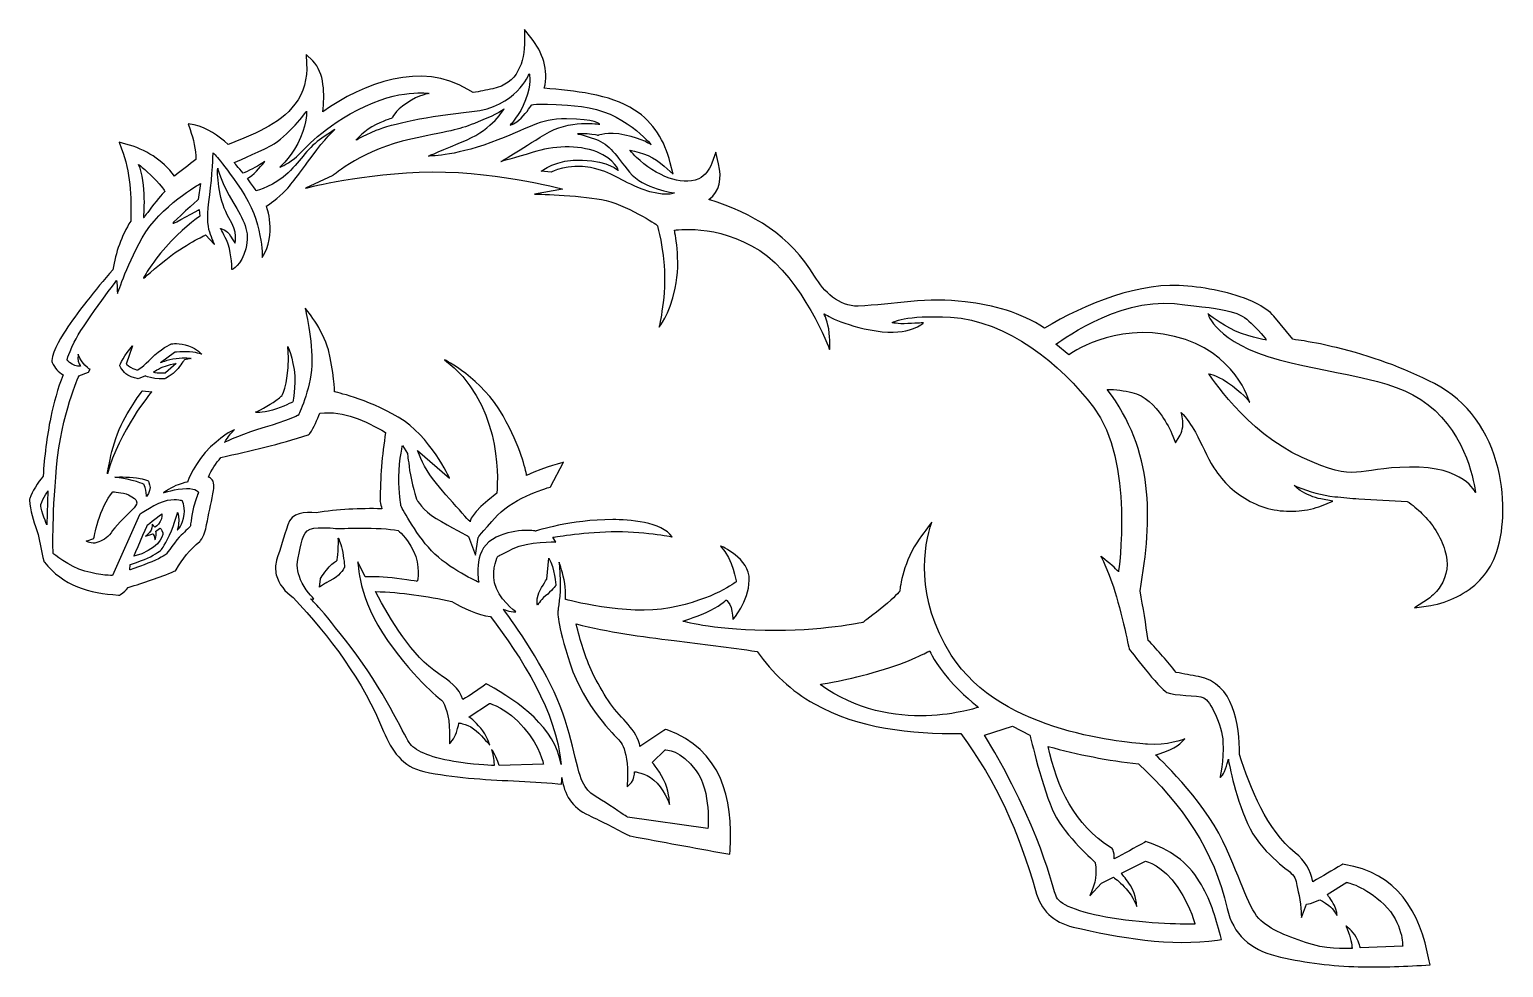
# Model space of a CAD drawing. Header units: centimetres. Extents: x -16.4 to 16.5, y -10.5 to 10.5.
import ezdxf

# ---------------------------------------------------------------- set-up
doc = ezdxf.new("R2010")
doc.units = ezdxf.units.CM
doc.header["$MEASUREMENT"] = 0
doc.layers.add('Layer 1', color=7, linetype='Continuous')

msp = doc.modelspace()

# ---------------------------------------------------------------- linework, layer by layer
at = {"layer": 'Layer 1'}
for points, knots in [([(-14.58976, 5.09929), (-14.51859, 5.4877), (-14.39997, 5.851), (-14.18847, 6.18699), (-14.18847, 6.18699), (-14.16675, 6.73402), (-14.19715, 7.28244), (-14.39096, 7.7997), (-14.39096, 7.7997), (-14.39096, 7.7997), (-14.44586, 7.94607), (-14.44586, 7.94607), (-14.44586, 7.94607), (-14.44586, 7.94607), (-14.29484, 7.9053), (-14.29484, 7.9053), (-14.29484, 7.9053), (-13.85185, 7.78528), (-13.48297, 7.55441), (-13.21103, 7.19005), (-13.21103, 7.19005), (-13.05318, 7.31549), (-12.89316, 7.43873), (-12.73113, 7.55877), (-12.73113, 7.55877), (-12.73174, 7.78467), (-12.7905, 8.0151), (-12.86183, 8.22721), (-12.86183, 8.22721), (-12.86183, 8.22721), (-12.90662, 8.3604), (-12.90662, 8.3604), (-12.90662, 8.3604), (-12.90662, 8.3604), (-12.76927, 8.3312), (-12.76927, 8.3312), (-12.76927, 8.3312), (-12.48228, 8.27043), (-12.2269, 8.09318), (-12.01153, 7.89813), (-12.01153, 7.89813), (-11.49707, 8.09427), (-10.85792, 8.3467), (-10.52148, 8.79277), (-10.52148, 8.79277), (-10.31944, 9.06085), (-10.24674, 9.36988), (-10.26039, 9.70201), (-10.26039, 9.70201), (-10.26039, 9.70201), (-10.26862, 9.90312), (-10.26862, 9.90312), (-10.26862, 9.90312), (-10.26862, 9.90312), (-10.12426, 9.76278), (-10.12426, 9.76278), (-10.12426, 9.76278), (-9.856, 9.50166), (-9.85864, 9.00737), (-9.90005, 8.62314), (-9.90005, 8.62314), (-8.99253, 9.27716), (-7.68977, 9.75254), (-6.66348, 9.12614), (-6.66348, 9.12614), (-6.66348, 9.12614), (-6.545, 9.05388), (-6.545, 9.05388), (-6.545, 9.05388), (-6.39739, 9.08023), (-6.24994, 9.10862), (-6.10328, 9.14056), (-6.10328, 9.14056), (-5.54927, 9.26073), (-5.3956, 9.71611), (-5.39732, 10.23369), (-5.39732, 10.23369), (-5.39732, 10.23369), (-5.39825, 10.4647), (-5.39825, 10.4647), (-5.39825, 10.4647), (-5.39825, 10.4647), (-5.25453, 10.28391), (-5.25453, 10.28391), (-5.25453, 10.28391), (-4.98489, 9.94482), (-4.85324, 9.56541), (-4.95542, 9.15141), (-4.95542, 9.15141), (-4.28698, 9.08955), (-3.50661, 9.03187), (-2.93879, 8.66487), (-2.93879, 8.66487), (-2.50932, 8.38716), (-2.26773, 7.97891), (-2.14493, 7.48911), (-2.14493, 7.48911), (-2.14493, 7.48911), (-2.08042, 7.23188), (-2.08042, 7.23188), (-2.08042, 7.23188), (-2.08042, 7.23188), (-2.27656, 7.41018), (-2.27656, 7.41018), (-2.27656, 7.41018), (-2.49844, 7.6119), (-2.7617, 7.71966), (-3.04748, 7.76898), (-3.04748, 7.76898), (-2.99864, 7.71223), (-2.94702, 7.65796), (-2.89304, 7.60663), (-2.89304, 7.60663), (-2.68823, 7.41158), (-2.43237, 7.23947), (-2.16477, 7.14488), (-2.16477, 7.14488), (-1.96027, 7.07262), (-1.70921, 7.03386), (-1.50625, 7.13231), (-1.50625, 7.13231), (-1.36221, 7.20208), (-1.27199, 7.32752), (-1.21785, 7.47513), (-1.21785, 7.47513), (-1.21785, 7.47513), (-1.12652, 7.72336), (-1.12652, 7.72336), (-1.12652, 7.72336), (-1.12652, 7.72336), (-1.0645, 7.46629), (-1.0645, 7.46629), (-1.0645, 7.46629), (-0.98589, 7.13942), (-1.03378, 6.8515), (-1.27802, 6.66434), (-1.27802, 6.66434), (-0.29732, 6.36293), (0.53874, 5.86133), (1.08111, 4.95272), (1.08111, 4.95272), (1.28206, 4.6158), (1.62845, 4.26972), (2.0511, 4.28769), (2.0511, 4.28769), (2.44681, 4.30444), (2.83257, 4.35561), (3.22577, 4.39141), (3.22577, 4.39141), (3.64101, 4.42909), (4.02801, 4.43266), (4.44293, 4.38226), (4.44293, 4.38226), (5.08145, 4.30458), (5.6747, 4.15075), (6.2127, 3.79338), (6.2127, 3.79338), (7.10273, 4.33001), (8.36577, 4.84991), (9.41424, 4.73532), (9.41424, 4.73532), (9.9129, 4.6809), (10.4903, 4.57361), (10.94181, 4.34397), (10.94181, 4.34397), (11.05902, 4.28444), (11.25193, 4.16892), (11.33284, 4.05803), (11.33284, 4.05803), (11.33284, 4.05803), (11.75551, 3.54466), (11.75551, 3.54466), (11.75551, 3.54466), (11.83986, 3.53474), (11.92423, 3.52156), (12.00734, 3.50775), (12.00734, 3.50775), (12.2511, 3.46759), (12.4942, 3.41721), (12.73423, 3.3589), (12.73423, 3.3589), (13.48591, 3.17642), (14.23235, 2.91157), (14.91924, 2.55525), (14.91924, 2.55525), (15.67402, 2.16375), (16.14013, 1.47361), (16.33921, 0.65988), (16.33921, 0.65988), (16.42512, 0.30915), (16.45986, -0.05989), (16.44279, -0.42052), (16.44279, -0.42052), (16.42885, -0.71204), (16.37985, -1.02769), (16.27314, -1.3006), (16.27314, -1.3006), (16.11315, -1.71055), (15.80737, -2.01199), (15.41727, -2.20611), (15.41727, -2.20611), (15.24982, -2.28951), (15.02344, -2.37171), (14.8358, -2.39807), (14.8358, -2.39807), (14.8358, -2.39807), (14.4739, -2.44863), (14.4739, -2.44863), (14.4739, -2.44863), (14.4739, -2.44863), (14.78153, -2.25138), (14.78153, -2.25138), (14.78153, -2.25138), (14.8789, -2.18844), (14.98529, -2.07001), (15.04762, -1.97476), (15.04762, -1.97476), (15.2101, -1.72796), (15.23674, -1.45319), (15.15181, -1.17162), (15.15181, -1.17162), (15.05632, -0.85563), (14.87334, -0.57559), (14.63955, -0.34427), (14.63955, -0.34427), (14.5471, -0.25294), (14.42307, -0.14546), (14.30834, -0.0754), (14.30834, -0.0754), (13.94925, -0.06254), (13.58793, -0.04299), (13.22916, -0.01709), (13.22916, -0.01709), (13.04993, -0.00407), (12.87007, 0.01082), (12.69145, 0.03051), (12.69145, 0.03051), (12.40551, 0.06213), (12.12207, 0.14089), (11.85664, 0.25146), (11.85664, 0.25146), (11.83494, 0.26061), (11.81198, 0.27022), (11.78936, 0.2803), (11.78936, 0.2803), (11.83214, 0.23704), (11.87807, 0.19921), (11.92178, 0.17097), (11.92178, 0.17097), (12.04735, 0.08988), (12.23251, 0.00677), (12.38133, -0.02144), (12.38133, -0.02144), (12.38133, -0.02144), (12.64618, -0.07153), (12.64618, -0.07153), (12.64618, -0.07153), (12.64618, -0.07153), (12.39715, -0.17432), (12.39715, -0.17432), (12.39715, -0.17432), (12.25142, -0.23446), (12.05232, -0.27155), (11.89727, -0.28597), (11.89727, -0.28597), (11.51984, -0.32193), (11.14183, -0.25451), (10.8066, -0.07541), (10.8066, -0.07541), (10.4633, 0.10787), (10.20377, 0.3479), (9.99504, 0.67521), (9.99504, 0.67521), (9.83227, 0.9309), (9.72434, 1.20581), (9.58076, 1.46986), (9.58076, 1.46986), (9.49424, 1.62864), (9.38756, 1.78231), (9.26104, 1.91333), (9.26104, 1.91333), (9.28149, 1.84742), (9.297, 1.78263), (9.30197, 1.72587), (9.30197, 1.72587), (9.3125, 1.61006), (9.2849, 1.46306), (9.22043, 1.36368), (9.22043, 1.36368), (9.22043, 1.36368), (9.13455, 1.23049), (9.13455, 1.23049), (9.13455, 1.23049), (9.13455, 1.23049), (9.07809, 1.37903), (9.07809, 1.37903), (9.07809, 1.37903), (9.02165, 1.52836), (8.92799, 1.69582), (8.83869, 1.82668), (8.83869, 1.82668), (8.67806, 2.06158), (8.45044, 2.29571), (8.16297, 2.35944), (8.16297, 2.35944), (8.00885, 2.39354), (7.79271, 2.43231), (7.61004, 2.42641), (7.61004, 2.42641), (8.6576, 1.05142), (8.62966, -0.42982), (8.345, -2.07399), (8.345, -2.07399), (8.4157, -2.44083), (8.47184, -2.80924), (8.52796, -3.17826), (8.52796, -3.17826), (8.74751, -3.40773), (8.95775, -3.6462), (9.155, -3.89523), (9.155, -3.89523), (9.32118, -3.92685), (9.48713, -3.9591), (9.65363, -3.98947), (9.65363, -3.98947), (10.44688, -4.1343), (10.55978, -5.06397), (10.56845, -5.72635), (10.56845, -5.72635), (10.80134, -6.47991), (11.1781, -7.41333), (11.80607, -7.92313), (11.80607, -7.92313), (12.03523, -8.10919), (12.14812, -8.30582), (12.20578, -8.57064), (12.20578, -8.57064), (12.41975, -8.44412), (12.63435, -8.31791), (12.84832, -8.19168), (12.84832, -8.19168), (12.84832, -8.19168), (12.87314, -8.17681), (12.87314, -8.17681), (12.87314, -8.17681), (12.87314, -8.17681), (12.90198, -8.18178), (12.90198, -8.18178), (12.90198, -8.18178), (14.08596, -8.37408), (14.59145, -9.23241), (14.80169, -10.33578), (14.80169, -10.33578), (14.80169, -10.33578), (14.81876, -10.4251), (14.81876, -10.4251), (14.81876, -10.4251), (14.81876, -10.4251), (14.7279, -10.43068), (14.7279, -10.43068), (14.7279, -10.43068), (14.19048, -10.46386), (13.65369, -10.48555), (13.11503, -10.46478), (13.11503, -10.46478), (12.52895, -10.44184), (11.94719, -10.36802), (11.37751, -10.22475), (11.37751, -10.22475), (10.81995, -10.0846), (10.41776, -9.74411), (10.29121, -9.16917), (10.29121, -9.16917), (10.0084, -7.88441), (9.26539, -6.82044), (8.31213, -5.93758), (8.31213, -5.93758), (7.62866, -5.86159), (6.95603, -5.73319), (6.29458, -5.54592), (6.29458, -5.54592), (6.49273, -6.45791), (6.87849, -7.30328), (7.70306, -7.81089), (7.70306, -7.81089), (7.70306, -7.81089), (7.72632, -7.82515), (7.72632, -7.82515), (7.72632, -7.82515), (7.72632, -7.82515), (7.73592, -7.85058), (7.73592, -7.85058), (7.73592, -7.85058), (7.76386, -7.92255), (7.77315, -7.99203), (7.76913, -8.06148), (7.76913, -8.06148), (7.99458, -7.93805), (8.22032, -7.81462), (8.44546, -7.69122), (8.44546, -7.69122), (8.44546, -7.69122), (8.47583, -7.67447), (8.47583, -7.67447), (8.47583, -7.67447), (8.47583, -7.67447), (8.50837, -7.685), (8.50837, -7.685), (8.50837, -7.685), (9.00888, -7.84375), (9.39589, -8.1241), (9.6759, -8.57067), (9.6759, -8.57067), (9.90476, -8.93598), (10.03097, -9.35958), (10.14292, -9.77265), (10.14292, -9.77265), (10.14292, -9.77265), (10.16652, -9.86009), (10.16652, -9.86009), (10.16652, -9.86009), (10.16652, -9.86009), (10.0772, -9.87311), (10.0772, -9.87311), (10.0772, -9.87311), (9.0458, -10.02289), (7.85499, -9.82009), (6.84899, -9.58038), (6.84899, -9.58038), (6.41394, -9.47682), (6.12551, -9.2033), (6.01108, -8.76885), (6.01108, -8.76885), (5.6464, -7.4816), (5.14899, -6.33545), (4.34211, -5.26188), (4.34211, -5.26188), (3.23718, -5.26871), (2.05352, -5.14962), (1.07609, -4.59825), (1.07609, -4.59825), (0.55822, -4.30612), (0.13431, -3.91293), (-0.20217, -3.42419), (-0.20217, -3.42419), (-0.81973, -3.34355), (-1.43656, -3.25798), (-2.05473, -3.18294), (-2.05473, -3.18294), (-2.78969, -3.09393), (-3.52465, -2.9953), (-4.24207, -2.80959), (-4.24207, -2.80959), (-4.15338, -3.18575), (-4.0422, -3.55135), (-3.87692, -3.90332), (-3.87692, -3.90332), (-3.77474, -4.12131), (-3.65488, -4.32909), (-3.52309, -4.53036), (-3.52309, -4.53036), (-3.40911, -4.70493), (-3.26491, -4.85193), (-3.12754, -5.00727), (-3.12754, -5.00727), (-3.00443, -5.14652), (-2.87497, -5.30466), (-2.83123, -5.48979), (-2.83123, -5.48979), (-2.82689, -5.50903), (-2.82316, -5.52826), (-2.82054, -5.5475), (-2.82054, -5.5475), (-2.64176, -5.42807), (-2.46314, -5.3084), (-2.2842, -5.1887), (-2.2842, -5.1887), (-2.2842, -5.1887), (-2.2501, -5.16605), (-2.2501, -5.16605), (-2.2501, -5.16605), (-2.2501, -5.16605), (-2.21179, -5.17999), (-2.21179, -5.17999), (-2.21179, -5.17999), (-1.01881, -5.6219), (-0.72592, -6.68028), (-0.80857, -7.86768), (-0.80857, -7.86768), (-0.80857, -7.86768), (-0.81492, -7.95732), (-0.81492, -7.95732), (-0.81492, -7.95732), (-0.81492, -7.95732), (-0.90329, -7.94118), (-0.90329, -7.94118), (-0.90329, -7.94118), (-1.61468, -7.80968), (-2.32638, -7.67853), (-3.03774, -7.54735), (-3.03774, -7.54735), (-3.03774, -7.54735), (-3.04906, -7.54486), (-3.04906, -7.54486), (-3.04906, -7.54486), (-3.04906, -7.54486), (-3.05914, -7.53989), (-3.05914, -7.53989), (-3.05914, -7.53989), (-3.36058, -7.38855), (-3.65578, -7.22482), (-3.96309, -7.08589), (-3.96309, -7.08589), (-4.33181, -6.91971), (-4.51633, -6.61641), (-4.56301, -6.24057), (-4.56301, -6.24057), (-4.56378, -6.26227), (-4.56502, -6.28399), (-4.56658, -6.30568), (-4.56658, -6.30568), (-4.56658, -6.30568), (-4.57264, -6.38691), (-4.57264, -6.38691), (-4.57264, -6.38691), (-4.57264, -6.38691), (-4.65371, -6.37948), (-4.65371, -6.37948), (-4.65371, -6.37948), (-4.98166, -6.34971), (-5.31051, -6.33389), (-5.63939, -6.3181), (-5.63939, -6.3181), (-6.31371, -6.28556), (-6.97982, -6.2505), (-7.64237, -6.10813), (-7.64237, -6.10813), (-8.11822, -6.00613), (-8.36942, -5.64082), (-8.54246, -5.21103), (-8.54246, -5.21103), (-8.9949, -4.08814), (-9.73869, -3.09672), (-10.56388, -2.22037), (-10.56388, -2.22037), (-10.73552, -2.09697), (-10.88561, -1.92576), (-10.93723, -1.71644), (-10.93723, -1.71644), (-10.96361, -1.61005), (-10.96189, -1.50091), (-10.93382, -1.39489), (-10.93382, -1.39489), (-10.93382, -1.39489), (-10.93334, -1.39304), (-10.93334, -1.39304), (-10.93334, -1.39304), (-10.93334, -1.39304), (-10.93286, -1.39119), (-10.93286, -1.39119), (-10.93286, -1.39119), (-10.84899, -1.12698), (-10.76509, -0.86213), (-10.68182, -0.59979), (-10.68182, -0.59979), (-10.6012, -0.32161), (-10.29233, -0.30364), (-10.05044, -0.33216), (-10.05044, -0.33216), (-9.56683, -0.25043), (-9.07299, -0.22656), (-8.58303, -0.24083), (-8.58303, -0.24083), (-8.5956, -0.18656), (-8.60814, -0.13217), (-8.62071, -0.07774), (-8.62071, -0.07774), (-8.62071, -0.07774), (-8.62304, -0.06814), (-8.62304, -0.06814), (-8.62304, -0.06814), (-8.62304, -0.06814), (-8.62272, -0.05822), (-8.62272, -0.05822), (-8.62272, -0.05822), (-8.61357, 0.45161), (-8.58025, 0.96064), (-8.49683, 1.46409), (-8.49683, 1.46409), (-8.96787, 1.73201), (-9.40298, 1.94986), (-9.96503, 1.89885), (-9.96503, 1.89885), (-10.02517, 1.74132), (-10.09264, 1.58132), (-10.19048, 1.44408), (-10.19048, 1.44408), (-10.19048, 1.44408), (-10.20538, 1.42315), (-10.20538, 1.42315), (-10.20538, 1.42315), (-10.20538, 1.42315), (-10.22972, 1.41479), (-10.22972, 1.41479), (-10.22972, 1.41479), (-10.86234, 1.19849), (-11.52099, 1.04964), (-12.17393, 0.90761), (-12.17393, 0.90761), (-12.2882, 0.77378), (-12.38401, 0.62773), (-12.45381, 0.46679), (-12.45381, 0.46679), (-12.42248, 0.45454), (-12.39428, 0.43562), (-12.37224, 0.40739), (-12.37224, 0.40739), (-12.30432, 0.32119), (-12.33038, 0.19001), (-12.35425, 0.09201), (-12.35425, 0.09201), (-12.39751, -0.1359), (-12.44696, -0.36479), (-12.49395, -0.59236), (-12.49395, -0.59236), (-12.51117, -0.7214), (-12.55644, -0.8417), (-12.62886, -0.94994), (-12.62886, -0.94994), (-12.62886, -0.94994), (-12.63585, -0.96018), (-12.63585, -0.96018), (-12.63585, -0.96018), (-12.63585, -0.96018), (-12.64577, -0.96825), (-12.64577, -0.96825), (-12.64577, -0.96825), (-12.87495, -1.1506), (-13.0255, -1.3565), (-13.17697, -1.60333), (-13.17697, -1.60333), (-13.17697, -1.60333), (-13.19062, -1.62503), (-13.19062, -1.62503), (-13.19062, -1.62503), (-13.19062, -1.62503), (-13.21449, -1.63527), (-13.21449, -1.63527), (-13.21449, -1.63527), (-13.55003, -1.77547), (-13.89423, -1.89173), (-14.24279, -1.99471), (-14.24279, -1.99471), (-14.28975, -2.05702), (-14.3496, -2.10761), (-14.41366, -2.15224), (-14.41366, -2.15224), (-14.41366, -2.15224), (-14.43644, -2.16806), (-14.43644, -2.16806), (-14.43644, -2.16806), (-14.43644, -2.16806), (-14.46419, -2.1665), (-14.46419, -2.1665), (-14.46419, -2.1665), (-15.10999, -2.12866), (-15.70056, -1.95499), (-16.11643, -1.42908), (-16.11643, -1.42908), (-16.11643, -1.42908), (-16.12696, -1.41575), (-16.12696, -1.41575), (-16.12696, -1.41575), (-16.12696, -1.41575), (-16.13101, -1.39932), (-16.13101, -1.39932), (-16.13101, -1.39932), (-16.18062, -1.20609), (-16.20822, -1.00827), (-16.25769, -0.81507), (-16.25769, -0.81507), (-16.26729, -0.78499), (-16.27738, -0.75493), (-16.28746, -0.72516), (-16.28746, -0.72516), (-16.36639, -0.49164), (-16.43134, -0.29286), (-16.447, -0.04325), (-16.447, -0.04325), (-16.447, -0.04325), (-16.44808, -0.02759), (-16.44808, -0.02759), (-16.44808, -0.02759), (-16.44808, -0.02759), (-16.44297, -0.01254), (-16.44297, -0.01254), (-16.44297, -0.01254), (-16.39008, 0.14438), (-16.25893, 0.35245), (-16.14465, 0.48488), (-16.14465, 0.48488), (-16.11409, 0.92647), (-16.0626, 1.37039), (-15.97331, 1.80391), (-15.97331, 1.80391), (-15.90724, 2.12503), (-15.81919, 2.44629), (-15.6956, 2.75083), (-15.6956, 2.75083), (-15.8085, 2.82076), (-15.87639, 2.89378), (-15.94306, 3.02991), (-15.94306, 3.02991), (-15.94306, 3.02991), (-15.95251, 3.04962), (-15.95251, 3.04962), (-15.95251, 3.04962), (-15.95251, 3.04962), (-15.95095, 3.07132), (-15.95095, 3.07132), (-15.95095, 3.07132), (-15.93375, 3.2963), (-15.71232, 3.63927), (-15.58905, 3.82239), (-15.58905, 3.82239), (-15.45649, 4.01961), (-15.31338, 4.2108), (-15.16683, 4.39794), (-15.16683, 4.39794), (-14.9805, 4.63645), (-14.78682, 4.86934), (-14.58976, 5.09929), (-14.58976, 5.09929), (-14.58976, 5.09929), (-14.58976, 5.09929), (-14.58976, 5.09929)], [0, 0, 0, 0, 0.00540541, 0.00540541, 0.00540541, 0.00540541, 0.01081081, 0.01081081, 0.01081081, 0.01081081, 0.01621622, 0.01621622, 0.01621622, 0.01621622, 0.02162162, 0.02162162, 0.02162162, 0.02162162, 0.02702703, 0.02702703, 0.02702703, 0.02702703, 0.03243243, 0.03243243, 0.03243243, 0.03243243, 0.03783784, 0.03783784, 0.03783784, 0.03783784, 0.04324324, 0.04324324, 0.04324324, 0.04324324, 0.04864865, 0.04864865, 0.04864865, 0.04864865, 0.05405405, 0.05405405, 0.05405405, 0.05405405, 0.05945946, 0.05945946, 0.05945946, 0.05945946, 0.06486486, 0.06486486, 0.06486486, 0.06486486, 0.07027027, 0.07027027, 0.07027027, 0.07027027, 0.07567568, 0.07567568, 0.07567568, 0.07567568, 0.08108108, 0.08108108, 0.08108108, 0.08108108, 0.08648649, 0.08648649, 0.08648649, 0.08648649, 0.09189189, 0.09189189, 0.09189189, 0.09189189, 0.0972973, 0.0972973, 0.0972973, 0.0972973, 0.1027027, 0.1027027, 0.1027027, 0.1027027, 0.10810811, 0.10810811, 0.10810811, 0.10810811, 0.11351351, 0.11351351, 0.11351351, 0.11351351, 0.11891892, 0.11891892, 0.11891892, 0.11891892, 0.12432432, 0.12432432, 0.12432432, 0.12432432, 0.12972973, 0.12972973, 0.12972973, 0.12972973, 0.13513514, 0.13513514, 0.13513514, 0.13513514, 0.14054054, 0.14054054, 0.14054054, 0.14054054, 0.14594595, 0.14594595, 0.14594595, 0.14594595, 0.15135135, 0.15135135, 0.15135135, 0.15135135, 0.15675676, 0.15675676, 0.15675676, 0.15675676, 0.16216216, 0.16216216, 0.16216216, 0.16216216, 0.16756757, 0.16756757, 0.16756757, 0.16756757, 0.17297297, 0.17297297, 0.17297297, 0.17297297, 0.17837838, 0.17837838, 0.17837838, 0.17837838, 0.18378378, 0.18378378, 0.18378378, 0.18378378, 0.18918919, 0.18918919, 0.18918919, 0.18918919, 0.19459459, 0.19459459, 0.19459459, 0.19459459, 0.2, 0.2, 0.2, 0.2, 0.20540541, 0.20540541, 0.20540541, 0.20540541, 0.21081081, 0.21081081, 0.21081081, 0.21081081, 0.21621622, 0.21621622, 0.21621622, 0.21621622, 0.22162162, 0.22162162, 0.22162162, 0.22162162, 0.22702703, 0.22702703, 0.22702703, 0.22702703, 0.23243243, 0.23243243, 0.23243243, 0.23243243, 0.23783784, 0.23783784, 0.23783784, 0.23783784, 0.24324324, 0.24324324, 0.24324324, 0.24324324, 0.24864865, 0.24864865, 0.24864865, 0.24864865, 0.25405405, 0.25405405, 0.25405405, 0.25405405, 0.25945946, 0.25945946, 0.25945946, 0.25945946, 0.26486486, 0.26486486, 0.26486486, 0.26486486, 0.27027027, 0.27027027, 0.27027027, 0.27027027, 0.27567568, 0.27567568, 0.27567568, 0.27567568, 0.28108108, 0.28108108, 0.28108108, 0.28108108, 0.28648649, 0.28648649, 0.28648649, 0.28648649, 0.29189189, 0.29189189, 0.29189189, 0.29189189, 0.2972973, 0.2972973, 0.2972973, 0.2972973, 0.3027027, 0.3027027, 0.3027027, 0.3027027, 0.30810811, 0.30810811, 0.30810811, 0.30810811, 0.31351351, 0.31351351, 0.31351351, 0.31351351, 0.31891892, 0.31891892, 0.31891892, 0.31891892, 0.32432432, 0.32432432, 0.32432432, 0.32432432, 0.32972973, 0.32972973, 0.32972973, 0.32972973, 0.33513514, 0.33513514, 0.33513514, 0.33513514, 0.34054054, 0.34054054, 0.34054054, 0.34054054, 0.34594595, 0.34594595, 0.34594595, 0.34594595, 0.35135135, 0.35135135, 0.35135135, 0.35135135, 0.35675676, 0.35675676, 0.35675676, 0.35675676, 0.36216216, 0.36216216, 0.36216216, 0.36216216, 0.36756757, 0.36756757, 0.36756757, 0.36756757, 0.37297297, 0.37297297, 0.37297297, 0.37297297, 0.37837838, 0.37837838, 0.37837838, 0.37837838, 0.38378378, 0.38378378, 0.38378378, 0.38378378, 0.38918919, 0.38918919, 0.38918919, 0.38918919, 0.39459459, 0.39459459, 0.39459459, 0.39459459, 0.4, 0.4, 0.4, 0.4, 0.40540541, 0.40540541, 0.40540541, 0.40540541, 0.41081081, 0.41081081, 0.41081081, 0.41081081, 0.41621622, 0.41621622, 0.41621622, 0.41621622, 0.42162162, 0.42162162, 0.42162162, 0.42162162, 0.42702703, 0.42702703, 0.42702703, 0.42702703, 0.43243243, 0.43243243, 0.43243243, 0.43243243, 0.43783784, 0.43783784, 0.43783784, 0.43783784, 0.44324324, 0.44324324, 0.44324324, 0.44324324, 0.44864865, 0.44864865, 0.44864865, 0.44864865, 0.45405405, 0.45405405, 0.45405405, 0.45405405, 0.45945946, 0.45945946, 0.45945946, 0.45945946, 0.46486486, 0.46486486, 0.46486486, 0.46486486, 0.47027027, 0.47027027, 0.47027027, 0.47027027, 0.47567568, 0.47567568, 0.47567568, 0.47567568, 0.48108108, 0.48108108, 0.48108108, 0.48108108, 0.48648649, 0.48648649, 0.48648649, 0.48648649, 0.49189189, 0.49189189, 0.49189189, 0.49189189, 0.4972973, 0.4972973, 0.4972973, 0.4972973, 0.5027027, 0.5027027, 0.5027027, 0.5027027, 0.50810811, 0.50810811, 0.50810811, 0.50810811, 0.51351351, 0.51351351, 0.51351351, 0.51351351, 0.51891892, 0.51891892, 0.51891892, 0.51891892, 0.52432432, 0.52432432, 0.52432432, 0.52432432, 0.52972973, 0.52972973, 0.52972973, 0.52972973, 0.53513514, 0.53513514, 0.53513514, 0.53513514, 0.54054054, 0.54054054, 0.54054054, 0.54054054, 0.54594595, 0.54594595, 0.54594595, 0.54594595, 0.55135135, 0.55135135, 0.55135135, 0.55135135, 0.55675676, 0.55675676, 0.55675676, 0.55675676, 0.56216216, 0.56216216, 0.56216216, 0.56216216, 0.56756757, 0.56756757, 0.56756757, 0.56756757, 0.57297297, 0.57297297, 0.57297297, 0.57297297, 0.57837838, 0.57837838, 0.57837838, 0.57837838, 0.58378378, 0.58378378, 0.58378378, 0.58378378, 0.58918919, 0.58918919, 0.58918919, 0.58918919, 0.59459459, 0.59459459, 0.59459459, 0.59459459, 0.6, 0.6, 0.6, 0.6, 0.60540541, 0.60540541, 0.60540541, 0.60540541, 0.61081081, 0.61081081, 0.61081081, 0.61081081, 0.61621622, 0.61621622, 0.61621622, 0.61621622, 0.62162162, 0.62162162, 0.62162162, 0.62162162, 0.62702703, 0.62702703, 0.62702703, 0.62702703, 0.63243243, 0.63243243, 0.63243243, 0.63243243, 0.63783784, 0.63783784, 0.63783784, 0.63783784, 0.64324324, 0.64324324, 0.64324324, 0.64324324, 0.64864865, 0.64864865, 0.64864865, 0.64864865, 0.65405405, 0.65405405, 0.65405405, 0.65405405, 0.65945946, 0.65945946, 0.65945946, 0.65945946, 0.66486486, 0.66486486, 0.66486486, 0.66486486, 0.67027027, 0.67027027, 0.67027027, 0.67027027, 0.67567568, 0.67567568, 0.67567568, 0.67567568, 0.68108108, 0.68108108, 0.68108108, 0.68108108, 0.68648649, 0.68648649, 0.68648649, 0.68648649, 0.69189189, 0.69189189, 0.69189189, 0.69189189, 0.6972973, 0.6972973, 0.6972973, 0.6972973, 0.7027027, 0.7027027, 0.7027027, 0.7027027, 0.70810811, 0.70810811, 0.70810811, 0.70810811, 0.71351351, 0.71351351, 0.71351351, 0.71351351, 0.71891892, 0.71891892, 0.71891892, 0.71891892, 0.72432432, 0.72432432, 0.72432432, 0.72432432, 0.72972973, 0.72972973, 0.72972973, 0.72972973, 0.73513514, 0.73513514, 0.73513514, 0.73513514, 0.74054054, 0.74054054, 0.74054054, 0.74054054, 0.74594595, 0.74594595, 0.74594595, 0.74594595, 0.75135135, 0.75135135, 0.75135135, 0.75135135, 0.75675676, 0.75675676, 0.75675676, 0.75675676, 0.76216216, 0.76216216, 0.76216216, 0.76216216, 0.76756757, 0.76756757, 0.76756757, 0.76756757, 0.77297297, 0.77297297, 0.77297297, 0.77297297, 0.77837838, 0.77837838, 0.77837838, 0.77837838, 0.78378378, 0.78378378, 0.78378378, 0.78378378, 0.78918919, 0.78918919, 0.78918919, 0.78918919, 0.79459459, 0.79459459, 0.79459459, 0.79459459, 0.8, 0.8, 0.8, 0.8, 0.80540541, 0.80540541, 0.80540541, 0.80540541, 0.81081081, 0.81081081, 0.81081081, 0.81081081, 0.81621622, 0.81621622, 0.81621622, 0.81621622, 0.82162162, 0.82162162, 0.82162162, 0.82162162, 0.82702703, 0.82702703, 0.82702703, 0.82702703, 0.83243243, 0.83243243, 0.83243243, 0.83243243, 0.83783784, 0.83783784, 0.83783784, 0.83783784, 0.84324324, 0.84324324, 0.84324324, 0.84324324, 0.84864865, 0.84864865, 0.84864865, 0.84864865, 0.85405405, 0.85405405, 0.85405405, 0.85405405, 0.85945946, 0.85945946, 0.85945946, 0.85945946, 0.86486486, 0.86486486, 0.86486486, 0.86486486, 0.87027027, 0.87027027, 0.87027027, 0.87027027, 0.87567568, 0.87567568, 0.87567568, 0.87567568, 0.88108108, 0.88108108, 0.88108108, 0.88108108, 0.88648649, 0.88648649, 0.88648649, 0.88648649, 0.89189189, 0.89189189, 0.89189189, 0.89189189, 0.8972973, 0.8972973, 0.8972973, 0.8972973, 0.9027027, 0.9027027, 0.9027027, 0.9027027, 0.90810811, 0.90810811, 0.90810811, 0.90810811, 0.91351351, 0.91351351, 0.91351351, 0.91351351, 0.91891892, 0.91891892, 0.91891892, 0.91891892, 0.92432432, 0.92432432, 0.92432432, 0.92432432, 0.92972973, 0.92972973, 0.92972973, 0.92972973, 0.93513514, 0.93513514, 0.93513514, 0.93513514, 0.94054054, 0.94054054, 0.94054054, 0.94054054, 0.94594595, 0.94594595, 0.94594595, 0.94594595, 0.95135135, 0.95135135, 0.95135135, 0.95135135, 0.95675676, 0.95675676, 0.95675676, 0.95675676, 0.96216216, 0.96216216, 0.96216216, 0.96216216, 0.96756757, 0.96756757, 0.96756757, 0.96756757, 0.97297297, 0.97297297, 0.97297297, 0.97297297, 0.97837838, 0.97837838, 0.97837838, 0.97837838, 0.98378378, 0.98378378, 0.98378378, 0.98378378, 0.98918919, 0.98918919, 0.98918919, 0.98918919, 1, 1, 1, 1]), ([(-11.25241, 5.37559), (-11.25241, 5.37559), (-11.23085, 6.17953), (-11.72485, 6.89369), (-11.72485, 6.89369), (-12.21869, 7.60769), (-12.34831, 7.70694), (-12.34831, 7.70694), (-12.34831, 7.70694), (-12.34831, 7.70694), (-12.36413, 7.18783), (-12.42427, 6.76873), (-12.42427, 6.76873), (-12.48444, 6.34963), (-12.47761, 6.08851), (-12.42366, 5.93749), (-12.42366, 5.93749), (-12.36987, 5.78631), (-12.31777, 5.66552), (-12.31777, 5.66552), (-12.31777, 5.66552), (-12.31777, 5.66552), (-12.51531, 5.87716), (-12.51531, 5.87716), (-12.51531, 5.87716), (-12.51531, 5.87716), (-13.00045, 5.64909), (-13.4064, 5.32222), (-13.4064, 5.32222), (-13.81201, 4.99535), (-13.91498, 4.87629), (-13.9004, 4.91971), (-13.9004, 4.91971), (-13.88553, 4.96313), (-13.62534, 5.38069), (-13.28127, 5.73934), (-13.28127, 5.73934), (-12.93721, 6.09782), (-12.64603, 6.29195), (-12.64603, 6.29195), (-12.64603, 6.29195), (-12.64603, 6.29195), (-12.65952, 6.44358), (-12.65952, 6.44358), (-12.65952, 6.44358), (-12.65952, 6.44358), (-13.25663, 6.10711), (-13.24856, 6.13643), (-13.24856, 6.13643), (-13.24033, 6.16559), (-12.68076, 6.6661), (-12.68076, 6.6661), (-12.68076, 6.6661), (-12.68076, 6.6661), (-12.63253, 7.02149), (-12.63253, 7.02149), (-12.63253, 7.02149), (-12.63253, 7.02149), (-13.53788, 6.5182), (-13.92923, 5.81409), (-13.92923, 5.81409), (-14.32042, 5.11017), (-14.48229, 4.53676), (-14.48401, 4.567), (-14.48401, 4.567), (-14.48586, 4.59724), (-14.50261, 4.85929), (-14.50261, 4.85929), (-14.50261, 4.85929), (-14.50261, 4.85945), (-15.28424, 3.83207), (-15.44688, 3.48399), (-15.44688, 3.48399), (-15.60952, 3.13591), (-15.61047, 3.081), (-15.61047, 3.081), (-15.61047, 3.081), (-15.61047, 3.081), (-15.52067, 2.98612), (-15.43307, 2.96178), (-15.43307, 2.96178), (-15.34547, 2.93728), (-15.3098, 2.94347), (-15.3098, 2.94347), (-15.3098, 2.94347), (-15.3098, 2.94347), (-15.3701, 3.03496), (-15.36547, 3.12458), (-15.36547, 3.12458), (-15.36081, 3.21435), (-15.36081, 3.21435), (-15.36081, 3.21435), (-15.36081, 3.21435), (-15.36081, 3.21435), (-15.30252, 3.05774), (-15.21211, 2.96797), (-15.21211, 2.96797), (-15.12157, 2.87804), (-15.09678, 2.87539), (-15.09678, 2.87539), (-15.09678, 2.87539), (-15.09678, 2.87539), (-15.13398, 2.80932), (-15.13398, 2.80932), (-15.13398, 2.80932), (-15.13398, 2.80932), (-15.34329, 2.72666), (-15.34329, 2.72666), (-15.34329, 2.72666), (-15.34329, 2.72666), (-15.73403, 1.88735), (-15.84319, 0.68741), (-15.84319, 0.68741), (-15.95233, -0.51285), (-15.9201, -1.23725), (-15.9201, -1.23725), (-15.9201, -1.23725), (-15.9201, -1.23725), (-15.5717, -1.53496), (-15.21181, -1.63386), (-15.21181, -1.63386), (-14.85192, -1.73281), (-14.59131, -1.73096), (-14.59131, -1.73096), (-14.59131, -1.73096), (-14.59131, -1.73096), (-13.99449, -0.3727), (-13.99449, -0.3727), (-13.99449, -0.3727), (-13.99449, -0.3727), (-13.60455, -0.09949), (-13.37214, -0.05684), (-13.37214, -0.05684), (-13.1397, -0.01419), (-13.03506, -0.06568), (-13.03506, -0.06568), (-13.03506, -0.06568), (-13.03506, -0.06568), (-12.95674, -0.22178), (-13.00855, -0.44649), (-13.00855, -0.44649), (-13.0602, -0.67131), (-13.14965, -0.71163), (-13.14965, -0.71163), (-13.14965, -0.71163), (-13.14965, -0.71163), (-13.11181, -0.6158), (-13.11599, -0.49237), (-13.11599, -0.49237), (-13.12033, -0.36958), (-13.14001, -0.31965), (-13.14001, -0.31965), (-13.14001, -0.31965), (-13.14001, -0.31965), (-13.24608, -0.70142), (-13.36469, -0.91906), (-13.36469, -0.91906), (-13.48328, -1.13679), (-13.51942, -1.17026), (-13.51942, -1.17026), (-13.51942, -1.17026), (-13.51942, -1.17026), (-13.70161, -1.30329), (-13.88163, -1.3715), (-13.88163, -1.3715), (-14.06165, -1.43974), (-14.19685, -1.48532), (-14.19685, -1.48532), (-14.19685, -1.48532), (-14.19685, -1.48532), (-14.20709, -1.60438), (-14.20709, -1.60438), (-14.20709, -1.60438), (-14.20709, -1.60438), (-14.04599, -1.54919), (-13.80334, -1.4574), (-13.80334, -1.4574), (-13.56053, -1.36622), (-13.39633, -1.25859), (-13.39633, -1.25859), (-13.39633, -1.25859), (-13.39633, -1.25859), (-13.16482, -0.92305), (-13.06483, -0.83097), (-13.06483, -0.83097), (-12.96482, -0.73919), (-12.85814, -0.63311), (-12.85814, -0.63311), (-12.85814, -0.63311), (-12.85814, -0.63311), (-12.81239, -0.27743), (-12.76757, -0.13958), (-12.76757, -0.13958), (-12.72262, -0.0016), (-12.67642, 0.12604), (-12.67642, 0.12604), (-12.67642, 0.12604), (-12.67642, 0.12604), (-12.70666, 0.2169), (-12.94495, 0.21256), (-12.94495, 0.21256), (-13.18326, 0.20822), (-13.45586, 0.11736), (-13.45586, 0.11736), (-13.45586, 0.11736), (-13.45586, 0.11736), (-13.26004, 0.25148), (-13.12854, 0.29738), (-13.12854, 0.29738), (-12.99723, 0.34326), (-12.92325, 0.35538), (-12.92325, 0.35538), (-12.92325, 0.35538), (-12.92325, 0.35538), (-12.7496, 0.81742), (-12.4043, 1.14087), (-12.4043, 1.14087), (-12.05899, 1.46414), (-11.87233, 1.52415), (-11.87233, 1.52415), (-11.87233, 1.52415), (-11.87233, 1.52415), (-11.97885, 1.41795), (-12.0297, 1.34071), (-12.0297, 1.34071), (-12.08071, 1.2638), (-12.09264, 1.24488), (-12.09264, 1.24488), (-12.09264, 1.24488), (-12.09264, 1.24488), (-11.63401, 1.45853), (-11.18745, 1.58304), (-11.18745, 1.58304), (-10.74091, 1.70769), (-10.44754, 1.84649), (-10.44754, 1.84649), (-10.44754, 1.84649), (-10.44754, 1.84649), (-10.17169, 2.40762), (-10.14718, 2.96086), (-10.14718, 2.96086), (-10.12284, 3.51408), (-10.29447, 4.24359), (-10.29447, 4.24359), (-10.29447, 4.24359), (-10.29447, 4.24359), (-9.8949, 3.77007), (-9.77459, 3.3063), (-9.77459, 3.3063), (-9.6541, 2.8427), (-9.63505, 2.36994), (-9.63505, 2.36994), (-9.63505, 2.36994), (-9.63505, 2.36994), (-8.92972, 2.22402), (-8.21368, 1.80632), (-8.21368, 1.80632), (-7.49735, 1.38875), (-7.06862, 0.44126), (-7.06862, 0.44126), (-7.06862, 0.44126), (-7.06862, 0.44126), (-7.78342, 1.05898), (-7.78342, 1.05898), (-7.78342, 1.05898), (-7.78342, 1.05898), (-7.68341, 0.77786), (-7.511, 0.51891), (-7.511, 0.51891), (-7.33859, 0.25996), (-6.61232, -0.52924), (-6.61232, -0.52924), (-6.61232, -0.52924), (-6.61232, -0.52924), (-6.63328, -0.36089), (-6.01367, 0.10788), (-6.01367, 0.10788), (-5.98033, 0.54002), (-5.94655, 2.16184), (-7.18387, 3.08876), (-7.18387, 3.08876), (-7.18387, 3.08876), (-6.34673, 2.67818), (-5.87646, 1.83641), (-5.87646, 1.83641), (-5.47784, 1.12254), (-5.37161, 0.63475), (-5.34867, 0.50296), (-5.34867, 0.50296), (-4.90478, 0.71013), (-4.52658, 0.7985), (-4.52658, 0.7985), (-4.52658, 0.7985), (-4.52658, 0.7985), (-4.81606, 0.24867), (-4.81606, 0.24867), (-4.81606, 0.24867), (-4.81606, 0.24867), (-5.61148, 0.02401), (-5.99602, -0.38535), (-5.99602, -0.38535), (-6.38054, -0.79437), (-6.4297, -0.87933), (-6.4297, -0.87933), (-6.4297, -0.87933), (-6.4297, -0.87933), (-6.49219, -1.27316), (-6.49219, -1.27316), (-6.49219, -1.27316), (-6.49219, -1.27316), (-6.64755, -0.85578), (-6.64755, -0.85578), (-6.64755, -0.85578), (-6.64755, -0.85578), (-7.06493, -0.64089), (-7.36589, -0.45824), (-7.36589, -0.45824), (-7.66669, -0.2756), (-7.80158, -0.0407), (-7.80158, -0.0407), (-7.80158, -0.0407), (-7.80158, -0.0407), (-7.92826, 0.36337), (-7.96097, 0.61737), (-7.96097, 0.61737), (-7.99383, 0.87134), (-8.01074, 0.99321), (-8.01074, 0.99321), (-8.01074, 0.99321), (-8.01074, 0.99321), (-8.12128, 1.1754), (-8.12128, 1.1754), (-8.12128, 1.1754), (-8.12128, 1.1754), (-8.2241, 0.68574), (-8.201, 0.34276), (-8.201, 0.34276), (-8.17774, -0.00022), (-8.15634, -0.17278), (-8.15634, -0.17278), (-8.15634, -0.17278), (-8.15634, -0.17278), (-7.8509, -0.7764), (-7.47334, -1.17767), (-7.47334, -1.17767), (-7.09594, -1.57894), (-6.4176, -1.88223), (-6.4176, -1.88223), (-6.4176, -1.88223), (-6.4176, -1.88223), (-6.56397, -1.19566), (-6.11402, -0.92338), (-6.11402, -0.92338), (-5.66404, -0.65144), (-5.14276, -0.73764), (-5.14276, -0.73764), (-5.14276, -0.73764), (-5.14276, -0.73764), (-4.36875, -0.48054), (-3.42741, -0.48179), (-3.42741, -0.48179), (-3.08737, -0.48211), (-2.31584, -0.53357), (-2.10373, -0.86631), (-2.10373, -0.86631), (-2.10373, -0.86631), (-2.77511, -0.72896), (-3.46324, -0.75003), (-3.46324, -0.75003), (-4.15153, -0.7708), (-4.76383, -0.87528), (-4.76383, -0.87528), (-4.76383, -0.87528), (-4.76383, -0.87528), (-4.70009, -0.98228), (-4.70009, -0.98228), (-4.70009, -0.98228), (-4.70009, -0.98228), (-5.31379, -0.96119), (-5.65243, -1.13021), (-5.65243, -1.13021), (-5.99107, -1.29891), (-5.99107, -1.29891), (-5.99107, -1.29891), (-5.99107, -1.29891), (-5.99107, -1.29891), (-6.13357, -1.55413), (-6.06534, -1.89679), (-6.06534, -1.89679), (-5.9971, -2.23977), (-5.58933, -2.54399), (-5.58933, -2.54399), (-5.58933, -2.54399), (-5.58933, -2.54399), (-5.68019, -2.53841), (-5.74546, -2.52415), (-5.74546, -2.52415), (-5.81089, -2.50957), (-5.86563, -2.48261), (-5.86563, -2.48261), (-5.86563, -2.48261), (-5.86563, -2.48261), (-5.13549, -3.46194), (-4.73779, -4.32586), (-4.73779, -4.32586), (-4.34007, -5.18983), (-4.25045, -6.03081), (-4.10316, -6.33691), (-4.10316, -6.33691), (-3.95587, -6.6433), (-3.75894, -6.67462), (-3.48885, -6.86377), (-3.48885, -6.86377), (-3.2189, -7.05292), (-3.09639, -7.12642), (-3.09639, -7.12642), (-3.09639, -7.12642), (-3.09639, -7.12642), (-1.30119, -7.37979), (-1.30119, -7.37979), (-1.30119, -7.37979), (-1.30119, -7.37979), (-1.22367, -6.56702), (-1.56292, -6.08973), (-1.56292, -6.08973), (-1.90201, -5.6125), (-2.25383, -5.62459), (-2.25383, -5.62459), (-2.25383, -5.62459), (-2.25383, -5.62459), (-2.54424, -5.90402), (-2.54424, -5.90402), (-2.54424, -5.90402), (-2.54424, -5.90402), (-2.34638, -6.13566), (-2.25211, -6.37598), (-2.25211, -6.37598), (-2.15784, -6.61665), (-2.15953, -6.84175), (-2.15953, -6.84175), (-2.15953, -6.84175), (-2.15953, -6.84175), (-2.30156, -6.4634), (-2.50669, -6.29877), (-2.50669, -6.29877), (-2.71182, -6.1338), (-2.94222, -6.11145), (-2.94222, -6.11145), (-2.94222, -6.11145), (-2.94222, -6.11145), (-2.93725, -6.2045), (-2.97151, -6.29102), (-2.97151, -6.29102), (-3.00593, -6.37754), (-3.10594, -6.44699), (-3.10594, -6.44699), (-3.10594, -6.44699), (-3.10594, -6.44699), (-3.07895, -6.07922), (-3.11959, -5.82927), (-3.11959, -5.82927), (-3.16039, -5.57995), (-3.22177, -5.47544), (-3.29355, -5.40006), (-3.29355, -5.40006), (-3.36565, -5.32502), (-4.07314, -4.64031), (-4.37816, -3.70625), (-4.37816, -3.70625), (-4.68315, -2.77195), (-4.6515, -2.52478), (-4.6515, -2.52478), (-4.6515, -2.52478), (-4.6515, -2.52478), (-4.58699, -2.11142), (-4.59832, -1.88967), (-4.59832, -1.88967), (-4.60949, -1.66827), (-4.62391, -1.43136), (-4.62391, -1.43136), (-4.62391, -1.43136), (-4.62391, -1.43136), (-4.56189, -1.59818), (-4.51104, -1.82395), (-4.51104, -1.82395), (-4.46032, -2.05001), (-4.48329, -2.26274), (-4.48329, -2.26274), (-4.48329, -2.26274), (-4.48313, -2.26274), (-3.1218, -2.63982), (-2.15038, -2.45409), (-2.15038, -2.45409), (-1.17896, -2.26801), (-0.67054, -1.87232), (-0.67054, -1.87232), (-0.67054, -1.87232), (-0.67054, -1.87232), (-0.73444, -1.37866), (-1.01738, -1.07164), (-1.01738, -1.07164), (-1.01738, -1.07164), (-1.01738, -1.07164), (-1.01738, -1.07164), (-1.01738, -1.07164), (-1.01738, -1.07164), (-0.36539, -1.34204), (-0.37796, -1.83139), (-0.37796, -1.83139), (-0.39069, -2.32071), (-0.74343, -2.71364), (-0.74343, -2.71364), (-0.74343, -2.71364), (-0.74343, -2.71364), (-0.75211, -2.53843), (-0.78576, -2.44355), (-0.78576, -2.44355), (-0.81926, -2.34864), (-0.89056, -2.27731), (-0.89056, -2.27731), (-0.89056, -2.27731), (-0.89056, -2.27731), (-1.05987, -2.43302), (-1.33958, -2.55425), (-1.33958, -2.55425), (-1.61946, -2.67551), (-1.8615, -2.75115), (-1.8615, -2.75115), (-1.8615, -2.75115), (-1.8615, -2.75115), (-1.28286, -2.93226), (-0.02352, -2.95768), (-0.02352, -2.95768), (1.2355, -2.98311), (2.159, -2.77723), (2.159, -2.77723), (2.159, -2.77723), (2.159, -2.77723), (2.40398, -2.593), (2.62882, -2.41189), (2.62882, -2.41189), (2.85364, -2.23078), (2.98016, -2.07949), (2.98016, -2.07949), (2.98016, -2.07949), (2.98016, -2.07949), (3.03318, -1.49399), (3.3619, -0.99875), (3.3619, -0.99875), (3.51634, -0.76618), (3.62458, -0.62569), (3.69557, -0.54195), (3.69557, -0.54195), (3.51973, -1.06543), (3.30732, -2.20599), (4.13062, -3.50594), (4.13062, -3.50594), (5.26034, -5.28966), (8.1068, -5.45587), (8.51241, -5.49989), (8.51241, -5.49989), (8.91833, -5.54333), (9.34659, -5.37956), (9.34659, -5.37956), (9.34659, -5.37956), (9.34659, -5.37956), (9.17572, -5.57122), (8.9363, -5.65557), (8.9363, -5.65557), (8.69659, -5.73992), (8.69659, -5.73992), (8.69659, -5.73992), (8.69659, -5.73992), (8.69659, -5.73992), (9.74381, -6.71427), (10.19223, -7.66384), (10.19223, -7.66384), (10.64094, -8.61338), (10.77802, -9.19885), (11.04281, -9.43763), (11.04281, -9.43763), (11.30734, -9.67639), (11.7697, -9.84633), (12.19703, -9.97256), (12.19703, -9.97256), (12.62407, -10.09879), (13.07897, -10.05754), (13.07897, -10.05754), (13.07897, -10.05754), (13.07897, -10.05754), (13.06098, -9.85286), (13.00176, -9.7062), (13.00176, -9.7062), (12.94255, -9.55981), (12.94255, -9.55981), (12.94255, -9.55981), (12.94255, -9.55981), (12.94255, -9.55981), (13.09572, -9.67146), (13.16893, -9.8045), (13.16893, -9.8045), (13.24211, -9.93751), (13.2632, -10.04733), (13.2632, -10.04733), (13.2632, -10.04733), (13.2632, -10.04733), (14.2084, -10.00886), (14.2084, -10.00886), (14.2084, -10.00886), (14.2084, -10.00886), (14.2239, -9.4947), (13.79285, -9.07792), (13.79285, -9.07792), (13.36213, -8.66115), (12.95994, -8.58267), (12.95994, -8.58267), (12.95994, -8.58267), (12.95994, -8.58267), (12.52052, -8.8509), (12.52052, -8.8509), (12.52052, -8.8509), (12.52052, -8.8509), (12.62225, -8.97682), (12.68424, -9.09868), (12.68424, -9.09868), (12.74594, -9.22052), (12.74036, -9.32008), (12.74036, -9.32008), (12.74036, -9.32008), (12.74036, -9.32008), (12.66532, -9.18207), (12.55864, -9.10021), (12.55864, -9.10021), (12.45257, -9.01867), (12.35708, -8.97337), (12.35708, -8.97337), (12.35708, -8.97337), (12.35708, -8.97337), (12.15335, -9.05185), (12.15335, -9.05185), (12.15335, -9.05185), (12.15335, -9.05185), (12.06154, -9.06672), (12.06154, -9.06672), (12.06154, -9.06672), (12.06154, -9.06672), (11.94899, -9.37001), (11.94899, -9.37001), (11.94899, -9.37001), (11.94899, -9.37001), (11.93288, -9.00782), (11.87581, -8.79134), (11.87581, -8.79134), (11.81935, -8.57488), (11.84975, -8.52308), (11.74709, -8.40682), (11.74709, -8.40682), (11.64446, -8.29083), (11.03851, -7.91996), (10.74331, -7.2675), (10.74331, -7.2675), (10.44809, -6.61472), (10.31659, -5.83417), (10.31659, -5.83417), (10.31659, -5.83417), (10.31659, -5.83417), (10.24991, -6.12751), (10.18853, -6.18615), (10.18853, -6.18615), (10.12741, -6.24478), (10.12741, -6.24478), (10.12741, -6.24478), (10.12741, -6.24478), (10.12741, -6.24478), (10.21922, -5.85402), (10.19689, -5.45587), (10.19689, -5.45587), (10.17488, -5.05799), (9.91159, -4.52898), (9.76832, -4.46352), (9.76832, -4.46352), (9.62505, -4.39777), (9.11647, -4.42322), (8.94531, -4.33977), (8.94531, -4.33977), (8.77412, -4.25637), (8.10309, -3.37256), (8.10309, -3.37256), (8.10309, -3.37256), (8.10309, -3.37256), (7.8956, -2.36905), (7.71698, -1.88901), (7.71698, -1.88901), (7.53804, -1.40929), (7.46983, -1.30169), (7.46983, -1.30169), (7.46983, -1.30169), (7.46983, -1.30169), (7.73743, -1.51068), (7.8004, -1.57768), (7.8004, -1.57768), (7.86334, -1.64467), (7.86334, -1.64467), (7.86334, -1.64467), (7.86334, -1.64467), (7.86334, -1.64467), (8.22894, 0.81974), (7.30764, 2.03071), (7.30764, 2.03071), (6.5758, 2.99281), (5.37756, 3.96405), (4.11478, 4.03787), (4.11478, 4.03787), (3.09949, 4.09695), (2.80988, 3.91801), (2.80988, 3.91801), (2.80988, 3.91801), (2.80988, 3.91801), (2.92619, 3.88279), (3.1631, 3.89504), (3.1631, 3.89504), (3.3994, 3.907), (3.50793, 3.91271), (3.50793, 3.91271), (3.50793, 3.91271), (3.50793, 3.91271), (3.21022, 3.61191), (2.4542, 3.73084), (2.4542, 3.73084), (1.69847, 3.84977), (1.28913, 4.11676), (1.28913, 4.11676), (1.28913, 4.11676), (1.28913, 4.11676), (1.38184, 3.93396), (1.4079, 3.6857), (1.4079, 3.6857), (1.43394, 3.43763), (1.41533, 3.31452), (1.41533, 3.31452), (1.41533, 3.31452), (1.41533, 3.31452), (0.81309, 4.9066), (-0.14666, 5.52556), (-0.14666, 5.52556), (-1.10644, 6.14484), (-2.05039, 5.98096), (-2.05039, 5.98096), (-2.05039, 5.98096), (-2.05039, 5.98112), (-1.8972, 5.3136), (-2.02978, 4.68688), (-2.02978, 4.68688), (-2.16236, 4.06013), (-2.39353, 3.81968), (-2.39353, 3.81968), (-2.39353, 3.81968), (-2.39353, 3.81968), (-2.21893, 4.5571), (-2.2805, 5.19451), (-2.2805, 5.19451), (-2.34191, 5.8321), (-2.43417, 6.09243), (-2.43417, 6.09243), (-2.43417, 6.09243), (-2.43417, 6.09243), (-3.13407, 6.56844), (-3.67427, 6.6666), (-3.67427, 6.6666), (-4.21447, 6.76473), (-5.17332, 6.78799), (-5.17332, 6.78799), (-5.17332, 6.78799), (-5.17332, 6.78799), (-4.55033, 6.90118), (-4.55033, 6.90118), (-4.55033, 6.90118), (-4.55033, 6.90118), (-6.18471, 7.34758), (-7.74486, 7.27517), (-7.74486, 7.27517), (-9.30484, 7.20275), (-10.28679, 6.91793), (-10.28679, 6.91793), (-10.28679, 6.91793), (-10.28679, 6.91793), (-9.67542, 7.20262), (-9.67542, 7.20262), (-9.67542, 7.20262), (-9.67542, 7.20262), (-8.97041, 7.79772), (-7.93526, 8.01664), (-7.93526, 8.01664), (-6.90013, 8.23574), (-6.89733, 8.21542), (-6.43187, 8.40071), (-6.43187, 8.40071), (-5.96626, 8.58584), (-5.84995, 8.68847), (-5.84995, 8.68847), (-5.84995, 8.68847), (-5.84995, 8.68847), (-6.11837, 8.24177), (-6.68011, 8.00174), (-6.68011, 8.00174), (-7.24171, 7.76171), (-7.54035, 7.63876), (-7.54035, 7.63876), (-7.54035, 7.63876), (-7.54035, 7.63876), (-7.01132, 7.62185), (-6.14597, 7.93925), (-6.14597, 7.93925), (-5.28062, 8.25664), (-5.10261, 8.46783), (-4.4565, 8.46844), (-4.4565, 8.46844), (-3.8107, 8.46892), (-3.7135, 8.34827), (-3.7135, 8.34827), (-3.7135, 8.34827), (-3.7135, 8.34827), (-4.40224, 8.46254), (-4.94477, 8.12033), (-4.94477, 8.12033), (-5.4873, 7.77812), (-5.92643, 7.51486), (-5.92643, 7.51486), (-5.92643, 7.51486), (-5.92643, 7.51486), (-5.63354, 7.58355), (-5.20295, 7.72248), (-5.20295, 7.72248), (-4.77237, 7.86139), (-4.20304, 7.8952), (-3.78515, 7.73007), (-3.78515, 7.73007), (-3.36729, 7.56494), (-3.29937, 7.31221), (-3.29937, 7.31221), (-3.29937, 7.31221), (-3.29921, 7.31221), (-3.50233, 7.51935), (-4.09989, 7.54867), (-4.09989, 7.54867), (-4.69777, 7.57796), (-5.02339, 7.29747), (-5.02339, 7.29747), (-5.02339, 7.29747), (-5.02339, 7.29747), (-4.80492, 7.27903), (-4.80492, 7.27903), (-4.80492, 7.27903), (-4.80492, 7.27903), (-4.4235, 7.47331), (-3.92283, 7.37936), (-3.92283, 7.37936), (-3.42232, 7.28541), (-3.27812, 7.08956), (-2.77266, 6.90009), (-2.77266, 6.90009), (-2.26749, 6.71046), (-2.04609, 6.81172), (-2.04609, 6.81172), (-2.04609, 6.81172), (-2.04609, 6.81172), (-2.74755, 6.90226), (-3.0527, 7.27564), (-3.0527, 7.27564), (-3.35816, 7.64915), (-3.47662, 7.89709), (-3.81462, 8.0137), (-3.81462, 8.0137), (-4.15249, 8.13014), (-4.2125, 8.13168), (-4.2125, 8.13168), (-4.2125, 8.13168), (-4.2125, 8.13168), (-4.03047, 8.14718), (-3.89294, 8.12223), (-3.89294, 8.12223), (-3.75557, 8.09741), (-3.75557, 8.09741), (-3.75557, 8.09741), (-3.75557, 8.09741), (-3.75557, 8.09741), (-3.55012, 8.19044), (-3.15351, 8.10765), (-3.15351, 8.10765), (-2.75671, 8.02499), (-2.56616, 7.88918), (-2.56616, 7.88918), (-2.56616, 7.88918), (-2.56616, 7.88918), (-3.19537, 8.648), (-4.12149, 8.74275), (-4.12149, 8.74275), (-5.04761, 8.8375), (-5.2388, 8.78291), (-5.2388, 8.78291), (-5.2388, 8.78291), (-5.2388, 8.78291), (-5.33709, 8.61329), (-5.47153, 8.48258), (-5.47153, 8.48258), (-5.60565, 8.35188), (-5.71839, 8.32891), (-5.71839, 8.32891), (-5.71839, 8.32891), (-5.71823, 8.32891), (-5.50455, 8.54613), (-5.37216, 8.89253), (-5.37216, 8.89253), (-5.23976, 9.23876), (-5.2895, 9.47445), (-5.2895, 9.47445), (-5.2895, 9.47445), (-5.2895, 9.47445), (-5.58504, 8.7302), (-6.57209, 8.63112), (-6.57209, 8.63112), (-7.55914, 8.53204), (-8.36946, 8.35405), (-8.705, 8.2148), (-8.705, 8.2148), (-9.04039, 8.07573), (-9.15945, 7.9934), (-9.15945, 7.9934), (-9.15945, 7.9934), (-9.15945, 7.9934), (-8.95898, 8.22721), (-8.71135, 8.34072), (-8.71135, 8.34072), (-8.46386, 8.45423), (-8.35567, 8.48259), (-8.35567, 8.48259), (-8.35567, 8.48259), (-8.35567, 8.48259), (-8.3045, 8.63237), (-8.02354, 8.82245), (-8.02354, 8.82245), (-7.74274, 9.01255), (-7.52504, 9.03425), (-7.52504, 9.03425), (-7.52504, 9.03425), (-7.52504, 9.03425), (-8.17705, 9.16448), (-9.11664, 8.66973), (-9.11664, 8.66973), (-10.0561, 8.17496), (-10.32295, 7.74313), (-10.53026, 7.58512), (-10.53026, 7.58512), (-10.73756, 7.42727), (-10.85681, 7.38991), (-10.85681, 7.38991), (-10.85681, 7.38991), (-10.85681, 7.38991), (-10.54545, 7.6769), (-10.39506, 8.05121), (-10.39506, 8.05121), (-10.24451, 8.42565), (-10.26126, 8.64271), (-10.26126, 8.64271), (-10.26126, 8.64271), (-10.26126, 8.64271), (-10.68422, 8.06235), (-11.05527, 7.87195), (-11.05527, 7.87195), (-11.42632, 7.68171), (-11.87707, 7.49471), (-11.87707, 7.49471), (-11.87707, 7.49471), (-11.87707, 7.49487), (-11.77986, 7.37843), (-11.68017, 7.25547), (-11.68017, 7.25547), (-11.63225, 7.27687), (-11.55968, 7.30989), (-11.47194, 7.35098), (-11.47194, 7.35098), (-11.31115, 7.42633), (-11.19315, 7.52137), (-11.19315, 7.52137), (-11.19315, 7.52137), (-11.19315, 7.52137), (-11.3465, 7.3074), (-11.48512, 7.20477), (-11.48512, 7.20477), (-11.48512, 7.20477), (-11.58217, 7.13299), (-11.58217, 7.13299), (-11.58217, 7.13299), (-11.55473, 7.09793), (-11.52978, 7.066), (-11.51039, 7.0398), (-11.51039, 7.0398), (-11.40556, 6.89822), (-11.38447, 6.86086), (-11.38447, 6.86086), (-11.38447, 6.86086), (-11.38447, 6.86086), (-10.95608, 6.98008), (-10.66999, 7.26477), (-10.66999, 7.26477), (-10.38392, 7.5493), (-10.21181, 7.84622), (-9.92048, 8.04018), (-9.92048, 8.04018), (-9.62912, 8.2343), (-9.62928, 8.2343), (-9.62928, 8.2343), (-9.62928, 8.2343), (-9.62912, 8.2343), (-9.85719, 8.02343), (-10.13911, 7.63811), (-10.13911, 7.63811), (-10.42084, 7.2528), (-10.59869, 6.99665), (-10.78895, 6.81184), (-10.78895, 6.81184), (-10.97905, 6.62687), (-11.16077, 6.52127), (-11.16077, 6.52127), (-11.16077, 6.52127), (-11.16077, 6.52127), (-10.91316, 5.8888), (-11.25241, 5.37559), (-11.25241, 5.37559), (-11.25241, 5.37559), (-11.25241, 5.37559), (-11.25241, 5.37559)], [0, 0, 0, 0, 0.003861, 0.003861, 0.003861, 0.003861, 0.00772201, 0.00772201, 0.00772201, 0.00772201, 0.01158301, 0.01158301, 0.01158301, 0.01158301, 0.01544402, 0.01544402, 0.01544402, 0.01544402, 0.01930502, 0.01930502, 0.01930502, 0.01930502, 0.02316602, 0.02316602, 0.02316602, 0.02316602, 0.02702703, 0.02702703, 0.02702703, 0.02702703, 0.03088803, 0.03088803, 0.03088803, 0.03088803, 0.03474903, 0.03474903, 0.03474903, 0.03474903, 0.03861004, 0.03861004, 0.03861004, 0.03861004, 0.04247104, 0.04247104, 0.04247104, 0.04247104, 0.04633205, 0.04633205, 0.04633205, 0.04633205, 0.05019305, 0.05019305, 0.05019305, 0.05019305, 0.05405405, 0.05405405, 0.05405405, 0.05405405, 0.05791506, 0.05791506, 0.05791506, 0.05791506, 0.06177606, 0.06177606, 0.06177606, 0.06177606, 0.06563707, 0.06563707, 0.06563707, 0.06563707, 0.06949807, 0.06949807, 0.06949807, 0.06949807, 0.07335907, 0.07335907, 0.07335907, 0.07335907, 0.07722008, 0.07722008, 0.07722008, 0.07722008, 0.08108108, 0.08108108, 0.08108108, 0.08108108, 0.08494208, 0.08494208, 0.08494208, 0.08494208, 0.08880309, 0.08880309, 0.08880309, 0.08880309, 0.09266409, 0.09266409, 0.09266409, 0.09266409, 0.0965251, 0.0965251, 0.0965251, 0.0965251, 0.1003861, 0.1003861, 0.1003861, 0.1003861, 0.1042471, 0.1042471, 0.1042471, 0.1042471, 0.10810811, 0.10810811, 0.10810811, 0.10810811, 0.11196911, 0.11196911, 0.11196911, 0.11196911, 0.11583012, 0.11583012, 0.11583012, 0.11583012, 0.11969112, 0.11969112, 0.11969112, 0.11969112, 0.12355212, 0.12355212, 0.12355212, 0.12355212, 0.12741313, 0.12741313, 0.12741313, 0.12741313, 0.13127413, 0.13127413, 0.13127413, 0.13127413, 0.13513514, 0.13513514, 0.13513514, 0.13513514, 0.13899614, 0.13899614, 0.13899614, 0.13899614, 0.14285714, 0.14285714, 0.14285714, 0.14285714, 0.14671815, 0.14671815, 0.14671815, 0.14671815, 0.15057915, 0.15057915, 0.15057915, 0.15057915, 0.15444015, 0.15444015, 0.15444015, 0.15444015, 0.15830116, 0.15830116, 0.15830116, 0.15830116, 0.16216216, 0.16216216, 0.16216216, 0.16216216, 0.16602317, 0.16602317, 0.16602317, 0.16602317, 0.16988417, 0.16988417, 0.16988417, 0.16988417, 0.17374517, 0.17374517, 0.17374517, 0.17374517, 0.17760618, 0.17760618, 0.17760618, 0.17760618, 0.18146718, 0.18146718, 0.18146718, 0.18146718, 0.18532819, 0.18532819, 0.18532819, 0.18532819, 0.18918919, 0.18918919, 0.18918919, 0.18918919, 0.19305019, 0.19305019, 0.19305019, 0.19305019, 0.1969112, 0.1969112, 0.1969112, 0.1969112, 0.2007722, 0.2007722, 0.2007722, 0.2007722, 0.2046332, 0.2046332, 0.2046332, 0.2046332, 0.20849421, 0.20849421, 0.20849421, 0.20849421, 0.21235521, 0.21235521, 0.21235521, 0.21235521, 0.21621622, 0.21621622, 0.21621622, 0.21621622, 0.22007722, 0.22007722, 0.22007722, 0.22007722, 0.22393822, 0.22393822, 0.22393822, 0.22393822, 0.22779923, 0.22779923, 0.22779923, 0.22779923, 0.23166023, 0.23166023, 0.23166023, 0.23166023, 0.23552124, 0.23552124, 0.23552124, 0.23552124, 0.23938224, 0.23938224, 0.23938224, 0.23938224, 0.24324324, 0.24324324, 0.24324324, 0.24324324, 0.24710425, 0.24710425, 0.24710425, 0.24710425, 0.25096525, 0.25096525, 0.25096525, 0.25096525, 0.25482625, 0.25482625, 0.25482625, 0.25482625, 0.25868726, 0.25868726, 0.25868726, 0.25868726, 0.26254826, 0.26254826, 0.26254826, 0.26254826, 0.26640927, 0.26640927, 0.26640927, 0.26640927, 0.27027027, 0.27027027, 0.27027027, 0.27027027, 0.27413127, 0.27413127, 0.27413127, 0.27413127, 0.27799228, 0.27799228, 0.27799228, 0.27799228, 0.28185328, 0.28185328, 0.28185328, 0.28185328, 0.28571429, 0.28571429, 0.28571429, 0.28571429, 0.28957529, 0.28957529, 0.28957529, 0.28957529, 0.29343629, 0.29343629, 0.29343629, 0.29343629, 0.2972973, 0.2972973, 0.2972973, 0.2972973, 0.3011583, 0.3011583, 0.3011583, 0.3011583, 0.30501931, 0.30501931, 0.30501931, 0.30501931, 0.30888031, 0.30888031, 0.30888031, 0.30888031, 0.31274131, 0.31274131, 0.31274131, 0.31274131, 0.31660232, 0.31660232, 0.31660232, 0.31660232, 0.32046332, 0.32046332, 0.32046332, 0.32046332, 0.32432432, 0.32432432, 0.32432432, 0.32432432, 0.32818533, 0.32818533, 0.32818533, 0.32818533, 0.33204633, 0.33204633, 0.33204633, 0.33204633, 0.33590734, 0.33590734, 0.33590734, 0.33590734, 0.33976834, 0.33976834, 0.33976834, 0.33976834, 0.34362934, 0.34362934, 0.34362934, 0.34362934, 0.34749035, 0.34749035, 0.34749035, 0.34749035, 0.35135135, 0.35135135, 0.35135135, 0.35135135, 0.35521236, 0.35521236, 0.35521236, 0.35521236, 0.35907336, 0.35907336, 0.35907336, 0.35907336, 0.36293436, 0.36293436, 0.36293436, 0.36293436, 0.36679537, 0.36679537, 0.36679537, 0.36679537, 0.37065637, 0.37065637, 0.37065637, 0.37065637, 0.37451737, 0.37451737, 0.37451737, 0.37451737, 0.37837838, 0.37837838, 0.37837838, 0.37837838, 0.38223938, 0.38223938, 0.38223938, 0.38223938, 0.38610039, 0.38610039, 0.38610039, 0.38610039, 0.38996139, 0.38996139, 0.38996139, 0.38996139, 0.39382239, 0.39382239, 0.39382239, 0.39382239, 0.3976834, 0.3976834, 0.3976834, 0.3976834, 0.4015444, 0.4015444, 0.4015444, 0.4015444, 0.40540541, 0.40540541, 0.40540541, 0.40540541, 0.40926641, 0.40926641, 0.40926641, 0.40926641, 0.41312741, 0.41312741, 0.41312741, 0.41312741, 0.41698842, 0.41698842, 0.41698842, 0.41698842, 0.42084942, 0.42084942, 0.42084942, 0.42084942, 0.42471042, 0.42471042, 0.42471042, 0.42471042, 0.42857143, 0.42857143, 0.42857143, 0.42857143, 0.43243243, 0.43243243, 0.43243243, 0.43243243, 0.43629344, 0.43629344, 0.43629344, 0.43629344, 0.44015444, 0.44015444, 0.44015444, 0.44015444, 0.44401544, 0.44401544, 0.44401544, 0.44401544, 0.44787645, 0.44787645, 0.44787645, 0.44787645, 0.45173745, 0.45173745, 0.45173745, 0.45173745, 0.45559846, 0.45559846, 0.45559846, 0.45559846, 0.45945946, 0.45945946, 0.45945946, 0.45945946, 0.46332046, 0.46332046, 0.46332046, 0.46332046, 0.46718147, 0.46718147, 0.46718147, 0.46718147, 0.47104247, 0.47104247, 0.47104247, 0.47104247, 0.47490347, 0.47490347, 0.47490347, 0.47490347, 0.47876448, 0.47876448, 0.47876448, 0.47876448, 0.48262548, 0.48262548, 0.48262548, 0.48262548, 0.48648649, 0.48648649, 0.48648649, 0.48648649, 0.49034749, 0.49034749, 0.49034749, 0.49034749, 0.49420849, 0.49420849, 0.49420849, 0.49420849, 0.4980695, 0.4980695, 0.4980695, 0.4980695, 0.5019305, 0.5019305, 0.5019305, 0.5019305, 0.50579151, 0.50579151, 0.50579151, 0.50579151, 0.50965251, 0.50965251, 0.50965251, 0.50965251, 0.51351351, 0.51351351, 0.51351351, 0.51351351, 0.51737452, 0.51737452, 0.51737452, 0.51737452, 0.52123552, 0.52123552, 0.52123552, 0.52123552, 0.52509653, 0.52509653, 0.52509653, 0.52509653, 0.52895753, 0.52895753, 0.52895753, 0.52895753, 0.53281853, 0.53281853, 0.53281853, 0.53281853, 0.53667954, 0.53667954, 0.53667954, 0.53667954, 0.54054054, 0.54054054, 0.54054054, 0.54054054, 0.54440154, 0.54440154, 0.54440154, 0.54440154, 0.54826255, 0.54826255, 0.54826255, 0.54826255, 0.55212355, 0.55212355, 0.55212355, 0.55212355, 0.55598456, 0.55598456, 0.55598456, 0.55598456, 0.55984556, 0.55984556, 0.55984556, 0.55984556, 0.56370656, 0.56370656, 0.56370656, 0.56370656, 0.56756757, 0.56756757, 0.56756757, 0.56756757, 0.57142857, 0.57142857, 0.57142857, 0.57142857, 0.57528958, 0.57528958, 0.57528958, 0.57528958, 0.57915058, 0.57915058, 0.57915058, 0.57915058, 0.58301158, 0.58301158, 0.58301158, 0.58301158, 0.58687259, 0.58687259, 0.58687259, 0.58687259, 0.59073359, 0.59073359, 0.59073359, 0.59073359, 0.59459459, 0.59459459, 0.59459459, 0.59459459, 0.5984556, 0.5984556, 0.5984556, 0.5984556, 0.6023166, 0.6023166, 0.6023166, 0.6023166, 0.60617761, 0.60617761, 0.60617761, 0.60617761, 0.61003861, 0.61003861, 0.61003861, 0.61003861, 0.61389961, 0.61389961, 0.61389961, 0.61389961, 0.61776062, 0.61776062, 0.61776062, 0.61776062, 0.62162162, 0.62162162, 0.62162162, 0.62162162, 0.62548263, 0.62548263, 0.62548263, 0.62548263, 0.62934363, 0.62934363, 0.62934363, 0.62934363, 0.63320463, 0.63320463, 0.63320463, 0.63320463, 0.63706564, 0.63706564, 0.63706564, 0.63706564, 0.64092664, 0.64092664, 0.64092664, 0.64092664, 0.64478764, 0.64478764, 0.64478764, 0.64478764, 0.64864865, 0.64864865, 0.64864865, 0.64864865, 0.65250965, 0.65250965, 0.65250965, 0.65250965, 0.65637066, 0.65637066, 0.65637066, 0.65637066, 0.66023166, 0.66023166, 0.66023166, 0.66023166, 0.66409266, 0.66409266, 0.66409266, 0.66409266, 0.66795367, 0.66795367, 0.66795367, 0.66795367, 0.67181467, 0.67181467, 0.67181467, 0.67181467, 0.67567568, 0.67567568, 0.67567568, 0.67567568, 0.67953668, 0.67953668, 0.67953668, 0.67953668, 0.68339768, 0.68339768, 0.68339768, 0.68339768, 0.68725869, 0.68725869, 0.68725869, 0.68725869, 0.69111969, 0.69111969, 0.69111969, 0.69111969, 0.69498069, 0.69498069, 0.69498069, 0.69498069, 0.6988417, 0.6988417, 0.6988417, 0.6988417, 0.7027027, 0.7027027, 0.7027027, 0.7027027, 0.70656371, 0.70656371, 0.70656371, 0.70656371, 0.71042471, 0.71042471, 0.71042471, 0.71042471, 0.71428571, 0.71428571, 0.71428571, 0.71428571, 0.71814672, 0.71814672, 0.71814672, 0.71814672, 0.72200772, 0.72200772, 0.72200772, 0.72200772, 0.72586873, 0.72586873, 0.72586873, 0.72586873, 0.72972973, 0.72972973, 0.72972973, 0.72972973, 0.73359073, 0.73359073, 0.73359073, 0.73359073, 0.73745174, 0.73745174, 0.73745174, 0.73745174, 0.74131274, 0.74131274, 0.74131274, 0.74131274, 0.74517375, 0.74517375, 0.74517375, 0.74517375, 0.74903475, 0.74903475, 0.74903475, 0.74903475, 0.75289575, 0.75289575, 0.75289575, 0.75289575, 0.75675676, 0.75675676, 0.75675676, 0.75675676, 0.76061776, 0.76061776, 0.76061776, 0.76061776, 0.76447876, 0.76447876, 0.76447876, 0.76447876, 0.76833977, 0.76833977, 0.76833977, 0.76833977, 0.77220077, 0.77220077, 0.77220077, 0.77220077, 0.77606178, 0.77606178, 0.77606178, 0.77606178, 0.77992278, 0.77992278, 0.77992278, 0.77992278, 0.78378378, 0.78378378, 0.78378378, 0.78378378, 0.78764479, 0.78764479, 0.78764479, 0.78764479, 0.79150579, 0.79150579, 0.79150579, 0.79150579, 0.7953668, 0.7953668, 0.7953668, 0.7953668, 0.7992278, 0.7992278, 0.7992278, 0.7992278, 0.8030888, 0.8030888, 0.8030888, 0.8030888, 0.80694981, 0.80694981, 0.80694981, 0.80694981, 0.81081081, 0.81081081, 0.81081081, 0.81081081, 0.81467181, 0.81467181, 0.81467181, 0.81467181, 0.81853282, 0.81853282, 0.81853282, 0.81853282, 0.82239382, 0.82239382, 0.82239382, 0.82239382, 0.82625483, 0.82625483, 0.82625483, 0.82625483, 0.83011583, 0.83011583, 0.83011583, 0.83011583, 0.83397683, 0.83397683, 0.83397683, 0.83397683, 0.83783784, 0.83783784, 0.83783784, 0.83783784, 0.84169884, 0.84169884, 0.84169884, 0.84169884, 0.84555985, 0.84555985, 0.84555985, 0.84555985, 0.84942085, 0.84942085, 0.84942085, 0.84942085, 0.85328185, 0.85328185, 0.85328185, 0.85328185, 0.85714286, 0.85714286, 0.85714286, 0.85714286, 0.86100386, 0.86100386, 0.86100386, 0.86100386, 0.86486486, 0.86486486, 0.86486486, 0.86486486, 0.86872587, 0.86872587, 0.86872587, 0.86872587, 0.87258687, 0.87258687, 0.87258687, 0.87258687, 0.87644788, 0.87644788, 0.87644788, 0.87644788, 0.88030888, 0.88030888, 0.88030888, 0.88030888, 0.88416988, 0.88416988, 0.88416988, 0.88416988, 0.88803089, 0.88803089, 0.88803089, 0.88803089, 0.89189189, 0.89189189, 0.89189189, 0.89189189, 0.8957529, 0.8957529, 0.8957529, 0.8957529, 0.8996139, 0.8996139, 0.8996139, 0.8996139, 0.9034749, 0.9034749, 0.9034749, 0.9034749, 0.90733591, 0.90733591, 0.90733591, 0.90733591, 0.91119691, 0.91119691, 0.91119691, 0.91119691, 0.91505792, 0.91505792, 0.91505792, 0.91505792, 0.91891892, 0.91891892, 0.91891892, 0.91891892, 0.92277992, 0.92277992, 0.92277992, 0.92277992, 0.92664093, 0.92664093, 0.92664093, 0.92664093, 0.93050193, 0.93050193, 0.93050193, 0.93050193, 0.93436293, 0.93436293, 0.93436293, 0.93436293, 0.93822394, 0.93822394, 0.93822394, 0.93822394, 0.94208494, 0.94208494, 0.94208494, 0.94208494, 0.94594595, 0.94594595, 0.94594595, 0.94594595, 0.94980695, 0.94980695, 0.94980695, 0.94980695, 0.95366795, 0.95366795, 0.95366795, 0.95366795, 0.95752896, 0.95752896, 0.95752896, 0.95752896, 0.96138996, 0.96138996, 0.96138996, 0.96138996, 0.96525097, 0.96525097, 0.96525097, 0.96525097, 0.96911197, 0.96911197, 0.96911197, 0.96911197, 0.97297297, 0.97297297, 0.97297297, 0.97297297, 0.97683398, 0.97683398, 0.97683398, 0.97683398, 0.98069498, 0.98069498, 0.98069498, 0.98069498, 0.98455598, 0.98455598, 0.98455598, 0.98455598, 0.98841699, 0.98841699, 0.98841699, 0.98841699, 0.99227799, 0.99227799, 0.99227799, 0.99227799, 1, 1, 1, 1]), ([(-14.0122, 7.45112), (-13.82241, 7.03527), (-13.89933, 6.25428), (-13.89933, 6.25428), (-13.89933, 6.25428), (-13.89933, 6.25428), (-13.8629, 6.3132), (-13.72211, 6.49431), (-13.72211, 6.49431), (-13.58148, 6.67542), (-13.42705, 6.8489), (-13.42705, 6.8489), (-13.42705, 6.8489), (-13.42705, 6.8489), (-13.44412, 6.89277), (-13.61109, 7.08131), (-13.61109, 7.08131), (-13.77791, 7.27001), (-14.0122, 7.45112), (-14.0122, 7.45112), (-14.0122, 7.45112), (-14.0122, 7.45112), (-14.0122, 7.45112), (-14.0122, 7.45112)], [0, 0, 0, 0, 0.14285714, 0.14285714, 0.14285714, 0.14285714, 0.28571429, 0.28571429, 0.28571429, 0.28571429, 0.42857143, 0.42857143, 0.42857143, 0.42857143, 0.57142857, 0.57142857, 0.57142857, 0.57142857, 0.71428571, 0.71428571, 0.71428571, 0.71428571, 1, 1, 1, 1]), ([(-12.24645, 7.36415), (-12.26071, 7.18537), (-12.20925, 6.594), (-11.9948, 6.26049), (-11.9948, 6.26049), (-11.78036, 5.92698), (-11.86037, 5.69515), (-11.86037, 5.69515), (-11.86037, 5.69515), (-11.86037, 5.69515), (-11.87371, 5.71158), (-11.95882, 5.85099), (-11.95882, 5.85099), (-12.04394, 5.99024), (-12.18583, 6.02077), (-12.18583, 6.02061), (-12.18583, 6.02061), (-12.18583, 6.02061), (-12.09868, 5.90107), (-12.01372, 5.66662), (-12.01372, 5.66662), (-11.92874, 5.43201), (-11.92937, 5.1016), (-11.92937, 5.1016), (-11.92937, 5.1016), (-11.92937, 5.1016), (-11.71958, 5.18936), (-11.61848, 5.56893), (-11.61848, 5.56893), (-11.5177, 5.94866), (-11.66423, 6.21488), (-11.90688, 6.61149), (-11.90688, 6.61149), (-12.14969, 7.00828), (-12.24645, 7.36415), (-12.24645, 7.36415), (-12.24645, 7.36415), (-12.24645, 7.36415), (-12.24645, 7.36415), (-12.24645, 7.36415)], [0, 0, 0, 0, 0.09090909, 0.09090909, 0.09090909, 0.09090909, 0.18181818, 0.18181818, 0.18181818, 0.18181818, 0.27272727, 0.27272727, 0.27272727, 0.27272727, 0.36363636, 0.36363636, 0.36363636, 0.36363636, 0.45454545, 0.45454545, 0.45454545, 0.45454545, 0.54545455, 0.54545455, 0.54545455, 0.54545455, 0.63636364, 0.63636364, 0.63636364, 0.63636364, 0.72727273, 0.72727273, 0.72727273, 0.72727273, 0.81818182, 0.81818182, 0.81818182, 0.81818182, 1, 1, 1, 1]), ([(6.46793, 3.43307), (6.46793, 3.43307), (6.75728, 3.196), (6.75728, 3.196), (6.75728, 3.196), (6.75728, 3.196), (7.74963, 3.94041), (9.11593, 3.61092), (9.11593, 3.61092), (10.48256, 3.28128), (10.79299, 2.13822), (10.79299, 2.13822), (10.79299, 2.13822), (10.79299, 2.13822), (10.70769, 2.27591), (10.40659, 2.50522), (10.40659, 2.50522), (10.10547, 2.73453), (9.88065, 2.77703), (9.88065, 2.77703), (9.88065, 2.77703), (9.88065, 2.77703), (10.708, 1.47536), (11.96797, 0.90243), (11.96797, 0.90243), (13.2276, 0.32966), (13.13023, 0.67232), (14.36044, 0.6928), (14.36044, 0.6928), (15.5903, 0.71328), (15.83279, 0.12019), (15.83279, 0.12019), (15.83279, 0.12019), (15.83279, 0.12019), (15.73389, 1.20308), (14.93318, 1.95259), (14.93318, 1.95259), (14.13279, 2.70197), (12.88679, 2.70475), (11.44915, 3.08818), (11.44915, 3.08818), (10.01212, 3.47164), (9.8608, 4.11849), (9.8608, 4.11849), (9.8608, 4.11849), (9.8608, 4.11849), (10.01645, 3.97739), (10.34642, 3.7935), (10.34642, 3.7935), (10.67638, 3.6093), (11.16758, 3.52651), (11.16758, 3.52651), (11.16758, 3.52651), (11.16758, 3.52651), (11.09006, 3.65274), (10.82399, 3.90576), (10.82399, 3.90576), (10.55763, 4.15881), (10.40473, 4.2081), (9.11251, 4.34116), (9.11251, 4.34116), (7.82029, 4.47426), (6.46793, 3.43307), (6.46793, 3.43307), (6.46793, 3.43307), (6.46793, 3.43307), (6.46793, 3.43307), (6.46793, 3.43307)], [0, 0, 0, 0, 0.05555556, 0.05555556, 0.05555556, 0.05555556, 0.11111111, 0.11111111, 0.11111111, 0.11111111, 0.16666667, 0.16666667, 0.16666667, 0.16666667, 0.22222222, 0.22222222, 0.22222222, 0.22222222, 0.27777778, 0.27777778, 0.27777778, 0.27777778, 0.33333333, 0.33333333, 0.33333333, 0.33333333, 0.38888889, 0.38888889, 0.38888889, 0.38888889, 0.44444444, 0.44444444, 0.44444444, 0.44444444, 0.5, 0.5, 0.5, 0.5, 0.55555556, 0.55555556, 0.55555556, 0.55555556, 0.61111111, 0.61111111, 0.61111111, 0.61111111, 0.66666667, 0.66666667, 0.66666667, 0.66666667, 0.72222222, 0.72222222, 0.72222222, 0.72222222, 0.77777778, 0.77777778, 0.77777778, 0.77777778, 0.83333333, 0.83333333, 0.83333333, 0.83333333, 0.88888889, 0.88888889, 0.88888889, 0.88888889, 1, 1, 1, 1]), ([(-14.14552, 3.40005), (-14.33097, 3.21228), (-14.43347, 2.95785), (-14.43347, 2.95785), (-14.43347, 2.95785), (-14.43347, 2.95785), (-14.36153, 2.81241), (-14.25593, 2.74605), (-14.25593, 2.74605), (-14.15049, 2.67953), (-14.02429, 2.66588), (-14.02429, 2.66588), (-14.02429, 2.66588), (-14.02429, 2.66588), (-13.85977, 2.72837), (-13.85977, 2.72837), (-13.85977, 2.72837), (-13.85977, 2.72837), (-13.80579, 2.69487), (-13.65308, 2.67101), (-13.65308, 2.67101), (-13.50052, 2.64714), (-13.42361, 2.66387), (-13.42361, 2.66387), (-13.42361, 2.66387), (-13.42361, 2.66387), (-13.25399, 2.75071), (-13.16498, 2.85628), (-13.16498, 2.85628), (-13.07613, 2.96188), (-12.99009, 3.0853), (-12.99009, 3.0853), (-12.99009, 3.0853), (-12.99009, 3.0853), (-12.83629, 3.1188), (-12.83629, 3.1188), (-12.83629, 3.1188), (-12.83629, 3.1188), (-12.97879, 3.14423), (-13.17694, 3.11803), (-13.17694, 3.11803), (-13.37511, 3.09168), (-13.52024, 3.0222), (-13.52024, 3.0222), (-13.52024, 3.0222), (-13.52024, 3.0222), (-13.21015, 3.25183), (-13.21015, 3.25183), (-13.21015, 3.25183), (-13.21015, 3.25183), (-13.17819, 3.26826), (-12.95305, 3.26657), (-12.95305, 3.26657), (-12.72792, 3.26488), (-12.60356, 3.21154), (-12.60356, 3.21154), (-12.60356, 3.21154), (-12.60356, 3.21154), (-12.69815, 3.33185), (-12.896, 3.40069), (-12.896, 3.40069), (-13.09399, 3.46953), (-13.28192, 3.44472), (-13.28192, 3.44472), (-13.28192, 3.44472), (-13.28192, 3.44472), (-13.53825, 3.3196), (-13.71639, 3.13106), (-13.71639, 3.13106), (-13.89424, 2.94236), (-14.0282, 2.86174), (-14.0282, 2.86174), (-14.0282, 2.86174), (-14.0282, 2.86174), (-14.07551, 2.86423), (-14.14231, 2.89399), (-14.14231, 2.89399), (-14.2093, 2.92376), (-14.28698, 2.99212), (-14.28698, 2.99212), (-14.28698, 2.99212), (-14.28698, 2.99212), (-14.14552, 3.40005), (-14.14552, 3.40005), (-14.14552, 3.40005), (-14.14552, 3.40005), (-14.14552, 3.40005), (-14.14552, 3.40005)], [0, 0, 0, 0, 0.04347826, 0.04347826, 0.04347826, 0.04347826, 0.08695652, 0.08695652, 0.08695652, 0.08695652, 0.13043478, 0.13043478, 0.13043478, 0.13043478, 0.17391304, 0.17391304, 0.17391304, 0.17391304, 0.2173913, 0.2173913, 0.2173913, 0.2173913, 0.26086957, 0.26086957, 0.26086957, 0.26086957, 0.30434783, 0.30434783, 0.30434783, 0.30434783, 0.34782609, 0.34782609, 0.34782609, 0.34782609, 0.39130435, 0.39130435, 0.39130435, 0.39130435, 0.43478261, 0.43478261, 0.43478261, 0.43478261, 0.47826087, 0.47826087, 0.47826087, 0.47826087, 0.52173913, 0.52173913, 0.52173913, 0.52173913, 0.56521739, 0.56521739, 0.56521739, 0.56521739, 0.60869565, 0.60869565, 0.60869565, 0.60869565, 0.65217391, 0.65217391, 0.65217391, 0.65217391, 0.69565217, 0.69565217, 0.69565217, 0.69565217, 0.73913043, 0.73913043, 0.73913043, 0.73913043, 0.7826087, 0.7826087, 0.7826087, 0.7826087, 0.82608696, 0.82608696, 0.82608696, 0.82608696, 0.86956522, 0.86956522, 0.86956522, 0.86956522, 0.91304348, 0.91304348, 0.91304348, 0.91304348, 1, 1, 1, 1]), ([(-10.67715, 3.38471), (-10.62413, 2.6679), (-10.80431, 2.29669), (-10.80431, 2.29669), (-10.80431, 2.29669), (-10.80431, 2.29669), (-10.81624, 2.27793), (-10.94742, 2.17699), (-10.94742, 2.17699), (-11.07844, 2.07589), (-11.40123, 1.91542), (-11.40123, 1.91542), (-11.40123, 1.91542), (-11.40123, 1.91542), (-11.27346, 1.89169), (-11.02507, 1.96503), (-11.02507, 1.96503), (-10.77684, 2.03853), (-10.56999, 2.14643), (-10.56999, 2.14643), (-10.56999, 2.14643), (-10.56999, 2.14643), (-10.53726, 2.21792), (-10.52268, 2.58693), (-10.52268, 2.58693), (-10.50801, 2.956), (-10.67715, 3.38471), (-10.67715, 3.38471), (-10.67715, 3.38471), (-10.67715, 3.38471), (-10.67715, 3.38471), (-10.67715, 3.38471)], [0, 0, 0, 0, 0.11111111, 0.11111111, 0.11111111, 0.11111111, 0.22222222, 0.22222222, 0.22222222, 0.22222222, 0.33333333, 0.33333333, 0.33333333, 0.33333333, 0.44444444, 0.44444444, 0.44444444, 0.44444444, 0.55555556, 0.55555556, 0.55555556, 0.55555556, 0.66666667, 0.66666667, 0.66666667, 0.66666667, 0.77777778, 0.77777778, 0.77777778, 0.77777778, 1, 1, 1, 1]), ([(-13.68052, 2.81178), (-13.58781, 2.76664), (-13.4098, 2.79254), (-13.4098, 2.79254), (-13.4098, 2.79254), (-13.4098, 2.79254), (-13.17382, 3.00743), (-13.17382, 3.00743), (-13.17382, 3.00743), (-13.17382, 3.00743), (-13.24468, 3.00015), (-13.40795, 2.94742), (-13.40795, 2.94742), (-13.57138, 2.89504), (-13.68052, 2.81178), (-13.68052, 2.81178), (-13.68052, 2.81178), (-13.68052, 2.81178), (-13.68052, 2.81178), (-13.68052, 2.81178)], [0, 0, 0, 0, 0.16666667, 0.16666667, 0.16666667, 0.16666667, 0.33333333, 0.33333333, 0.33333333, 0.33333333, 0.5, 0.5, 0.5, 0.5, 0.66666667, 0.66666667, 0.66666667, 0.66666667, 1, 1, 1, 1]), ([(-14.70885, 0.53888), (-14.45596, 1.49307), (-13.71994, 2.37517), (-13.71994, 2.37517), (-13.71994, 2.37517), (-13.71994, 2.37517), (-13.92306, 2.39702), (-13.92306, 2.39702), (-13.92306, 2.39702), (-13.92306, 2.39702), (-14.09983, 2.19578), (-14.35674, 1.71773), (-14.35674, 1.71773), (-14.61333, 1.23957), (-14.70885, 0.53888), (-14.70885, 0.53888), (-14.70885, 0.53888), (-14.70885, 0.53888), (-14.70885, 0.53888), (-14.70885, 0.53888)], [0, 0, 0, 0, 0.16666667, 0.16666667, 0.16666667, 0.16666667, 0.33333333, 0.33333333, 0.33333333, 0.33333333, 0.5, 0.5, 0.5, 0.5, 0.66666667, 0.66666667, 0.66666667, 0.66666667, 1, 1, 1, 1]), ([(-14.53891, 0.46802), (-14.12632, 0.41608), (-13.89065, 0.30305), (-13.89065, 0.30305), (-13.89065, 0.30305), (-13.89065, 0.30305), (-13.89065, 0.30305), (-13.86506, 0.23778), (-13.86506, 0.23778), (-13.83963, 0.17251), (-13.83418, 0.03667), (-13.83418, 0.03667), (-13.83418, 0.03667), (-13.83418, 0.03667), (-13.75187, 0.15031), (-13.75745, 0.23855), (-13.75745, 0.23855), (-13.76287, 0.32692), (-13.79931, 0.38338), (-13.79931, 0.38338), (-13.79931, 0.38338), (-13.79931, 0.38338), (-13.86474, 0.42804), (-14.05733, 0.45379), (-14.05733, 0.45379), (-14.24958, 0.4795), (-14.53891, 0.46802), (-14.53891, 0.46802), (-14.53891, 0.46802), (-14.53891, 0.46802), (-14.53891, 0.46802), (-14.53891, 0.46802)], [0, 0, 0, 0, 0.11111111, 0.11111111, 0.11111111, 0.11111111, 0.22222222, 0.22222222, 0.22222222, 0.22222222, 0.33333333, 0.33333333, 0.33333333, 0.33333333, 0.44444444, 0.44444444, 0.44444444, 0.44444444, 0.55555556, 0.55555556, 0.55555556, 0.55555556, 0.66666667, 0.66666667, 0.66666667, 0.66666667, 0.77777778, 0.77777778, 0.77777778, 0.77777778, 1, 1, 1, 1]), ([(-16.03796, 0.1587), (-16.03796, 0.1587), (-16.2051, -0.09125), (-16.1975, -0.18457), (-16.1975, -0.18457), (-16.19007, -0.27807), (-16.05949, -0.60028), (-16.05949, -0.60028), (-16.05949, -0.60028), (-16.05949, -0.60028), (-16.03796, 0.1587), (-16.03796, 0.1587), (-16.03796, 0.1587), (-16.03796, 0.1587), (-16.03796, 0.1587), (-16.03796, 0.1587)], [0, 0, 0, 0, 0.2, 0.2, 0.2, 0.2, 0.4, 0.4, 0.4, 0.4, 0.6, 0.6, 0.6, 0.6, 1, 1, 1, 1]), ([(-14.58449, 0.13745), (-14.88855, -0.19791), (-15.01227, -0.90543), (-15.01227, -0.90543), (-15.01227, -0.90543), (-15.01227, -0.90543), (-15.18113, -0.9625), (-15.18113, -0.9625), (-15.18113, -0.9625), (-15.18113, -0.9625), (-15.05617, -1.03354), (-14.94422, -0.99536), (-14.94422, -0.99536), (-14.83257, -0.95752), (-14.70853, -0.89828), (-14.62807, -0.77922), (-14.62807, -0.77922), (-14.54774, -0.66013), (-14.3102, -0.40804), (-14.15716, -0.26662), (-14.15716, -0.26662), (-14.00428, -0.12536), (-14.0671, -0.05606), (-14.0671, -0.05606), (-14.0671, -0.05606), (-14.0671, -0.05606), (-14.11438, 0.01667), (-14.2409, 0.07295), (-14.2409, 0.07295), (-14.36756, 0.12906), (-14.58449, 0.13745), (-14.58449, 0.13745), (-14.58449, 0.13745), (-14.58449, 0.13745), (-14.58449, 0.13745), (-14.58449, 0.13745)], [0, 0, 0, 0, 0.1, 0.1, 0.1, 0.1, 0.2, 0.2, 0.2, 0.2, 0.3, 0.3, 0.3, 0.3, 0.4, 0.4, 0.4, 0.4, 0.5, 0.5, 0.5, 0.5, 0.6, 0.6, 0.6, 0.6, 0.7, 0.7, 0.7, 0.7, 0.8, 0.8, 0.8, 0.8, 1, 1, 1, 1]), ([(-14.11809, -1.29865), (-13.60271, -1.17273), (-13.44965, -0.85735), (-13.47198, -0.77364), (-13.47198, -0.77364), (-13.49431, -0.68961), (-13.52765, -0.67379), (-13.52765, -0.67379), (-13.52765, -0.67379), (-13.52765, -0.67379), (-13.62036, -0.73367), (-13.62502, -0.74078), (-13.62502, -0.74078), (-13.62936, -0.74792), (-13.61449, -0.77211), (-13.61851, -0.83286), (-13.61851, -0.83286), (-13.62253, -0.89361), (-13.64579, -0.93393), (-13.64579, -0.93393), (-13.64579, -0.93393), (-13.64579, -0.93393), (-13.64672, -0.93115), (-13.65386, -0.88183), (-13.65386, -0.88183), (-13.661, -0.83222), (-13.69355, -0.79595), (-13.69355, -0.79595), (-13.69355, -0.79595), (-13.69355, -0.79595), (-13.8559, -0.85114), (-13.8559, -0.85114), (-13.8559, -0.85114), (-13.8559, -0.85114), (-13.77481, -0.7947), (-13.73496, -0.71626), (-13.73496, -0.71626), (-13.69527, -0.6381), (-13.71062, -0.58257), (-13.71062, -0.58257), (-13.71062, -0.58257), (-13.71062, -0.58257), (-13.64998, -0.64803), (-13.64998, -0.64803), (-13.64998, -0.64803), (-13.64998, -0.64803), (-13.58005, -0.61424), (-13.52795, -0.52585), (-13.52795, -0.52585), (-13.47585, -0.4378), (-13.49445, -0.35408), (-13.49445, -0.35408), (-13.49445, -0.35408), (-13.49445, -0.35408), (-13.80547, -0.59221), (-13.81526, -0.60154), (-13.81526, -0.60154), (-13.82503, -0.61021), (-14.11809, -1.29865), (-14.11809, -1.29865), (-14.11809, -1.29865), (-14.11809, -1.29865), (-14.11809, -1.29865), (-14.11809, -1.29865)], [0, 0, 0, 0, 0.05882353, 0.05882353, 0.05882353, 0.05882353, 0.11764706, 0.11764706, 0.11764706, 0.11764706, 0.17647059, 0.17647059, 0.17647059, 0.17647059, 0.23529412, 0.23529412, 0.23529412, 0.23529412, 0.29411765, 0.29411765, 0.29411765, 0.29411765, 0.35294118, 0.35294118, 0.35294118, 0.35294118, 0.41176471, 0.41176471, 0.41176471, 0.41176471, 0.47058824, 0.47058824, 0.47058824, 0.47058824, 0.52941176, 0.52941176, 0.52941176, 0.52941176, 0.58823529, 0.58823529, 0.58823529, 0.58823529, 0.64705882, 0.64705882, 0.64705882, 0.64705882, 0.70588235, 0.70588235, 0.70588235, 0.70588235, 0.76470588, 0.76470588, 0.76470588, 0.76470588, 0.82352941, 0.82352941, 0.82352941, 0.82352941, 0.88235294, 0.88235294, 0.88235294, 0.88235294, 1, 1, 1, 1]), ([(-8.21944, -0.72837), (-8.60785, -0.63873), (-9.57165, -0.68276), (-9.57165, -0.68276), (-9.57165, -0.68276), (-9.57165, -0.68276), (-9.83756, -0.64183), (-10.0965, -0.67408), (-10.0965, -0.67408), (-10.35526, -0.70636), (-10.35698, -0.93147), (-10.42908, -1.22915), (-10.42908, -1.22915), (-10.50118, -1.52686), (-10.4717, -1.62483), (-10.39558, -1.82581), (-10.39558, -1.82581), (-10.31959, -2.02676), (-10.09649, -2.25623), (-10.09649, -2.25623), (-10.09649, -2.25623), (-10.09649, -2.25623), (-10.17571, -2.24755), (-10.17571, -2.24755), (-10.17571, -2.24755), (-10.17571, -2.24755), (-9.97383, -2.42001), (-9.2665, -3.33726), (-9.2665, -3.33726), (-8.55916, -4.25457), (-8.08871, -5.28163), (-7.97274, -5.45932), (-7.97274, -5.45932), (-7.85677, -5.63701), (-7.54713, -5.78552), (-6.97174, -5.88263), (-6.97174, -5.88263), (-6.54317, -5.95486), (-6.21381, -5.96915), (-6.07382, -5.97193), (-6.07382, -5.97193), (-6.07615, -5.93722), (-6.07909, -5.89782), (-6.08374, -5.85842), (-6.08374, -5.85842), (-6.09663, -5.74616), (-6.13351, -5.61344), (-6.13351, -5.61344), (-6.13351, -5.61344), (-6.06033, -5.69438), (-5.99892, -5.86212), (-5.96465, -5.97129), (-5.96465, -5.97129), (-5.96465, -5.97129), (-4.97524, -5.94213), (-4.97524, -5.94213), (-4.97524, -5.94213), (-4.97524, -5.94213), (-5.03541, -5.57031), (-5.40847, -5.12965), (-5.40847, -5.12965), (-5.78166, -4.68867), (-6.17629, -4.58635), (-6.17629, -4.58635), (-6.17629, -4.58635), (-6.17629, -4.58635), (-6.63434, -4.88747), (-6.63434, -4.88747), (-6.63434, -4.88747), (-6.63434, -4.88747), (-6.50472, -4.98637), (-6.37105, -5.14081), (-6.37105, -5.14081), (-6.2377, -5.29556), (-6.17134, -5.51789), (-6.17134, -5.51789), (-6.17134, -5.51789), (-6.17134, -5.51789), (-6.31771, -5.34205), (-6.47262, -5.20036), (-6.47262, -5.20036), (-6.62751, -5.05831), (-6.85931, -5.02357), (-6.85931, -5.02357), (-6.85931, -5.02357), (-6.85931, -5.02357), (-6.87217, -5.09707), (-6.91728, -5.23757), (-6.91728, -5.23757), (-6.96242, -5.37772), (-7.06939, -5.48625), (-7.06939, -5.48625), (-7.06939, -5.48625), (-7.06939, -5.48625), (-7.06442, -5.44191), (-7.0773, -5.09488), (-7.0773, -5.09488), (-7.09, -4.74817), (-7.22708, -4.53301), (-7.22708, -4.53301), (-7.22708, -4.53301), (-7.22708, -4.53301), (-7.79257, -4.11156), (-8.45369, -3.18406), (-8.45369, -3.18406), (-9.11499, -2.25683), (-9.11562, -1.42545), (-9.11562, -1.42545), (-9.11562, -1.42545), (-9.11562, -1.42545), (-8.95637, -1.76068), (-8.95637, -1.76068), (-8.95637, -1.76068), (-8.95637, -1.76068), (-8.71512, -1.75137), (-8.4571, -1.77433), (-8.4571, -1.77433), (-8.19926, -1.79695), (-7.79054, -1.86114), (-7.79054, -1.86114), (-7.79054, -1.86114), (-7.79054, -1.86114), (-7.71254, -1.50887), (-7.8732, -1.18635), (-7.8732, -1.18635), (-8.03368, -0.86326), (-8.21944, -0.72837), (-8.21944, -0.72837), (-8.21944, -0.72837), (-8.21944, -0.72837), (-8.21944, -0.72837), (-8.21944, -0.72837)], [0, 0, 0, 0, 0.02941176, 0.02941176, 0.02941176, 0.02941176, 0.05882353, 0.05882353, 0.05882353, 0.05882353, 0.08823529, 0.08823529, 0.08823529, 0.08823529, 0.11764706, 0.11764706, 0.11764706, 0.11764706, 0.14705882, 0.14705882, 0.14705882, 0.14705882, 0.17647059, 0.17647059, 0.17647059, 0.17647059, 0.20588235, 0.20588235, 0.20588235, 0.20588235, 0.23529412, 0.23529412, 0.23529412, 0.23529412, 0.26470588, 0.26470588, 0.26470588, 0.26470588, 0.29411765, 0.29411765, 0.29411765, 0.29411765, 0.32352941, 0.32352941, 0.32352941, 0.32352941, 0.35294118, 0.35294118, 0.35294118, 0.35294118, 0.38235294, 0.38235294, 0.38235294, 0.38235294, 0.41176471, 0.41176471, 0.41176471, 0.41176471, 0.44117647, 0.44117647, 0.44117647, 0.44117647, 0.47058824, 0.47058824, 0.47058824, 0.47058824, 0.5, 0.5, 0.5, 0.5, 0.52941176, 0.52941176, 0.52941176, 0.52941176, 0.55882353, 0.55882353, 0.55882353, 0.55882353, 0.58823529, 0.58823529, 0.58823529, 0.58823529, 0.61764706, 0.61764706, 0.61764706, 0.61764706, 0.64705882, 0.64705882, 0.64705882, 0.64705882, 0.67647059, 0.67647059, 0.67647059, 0.67647059, 0.70588235, 0.70588235, 0.70588235, 0.70588235, 0.73529412, 0.73529412, 0.73529412, 0.73529412, 0.76470588, 0.76470588, 0.76470588, 0.76470588, 0.79411765, 0.79411765, 0.79411765, 0.79411765, 0.82352941, 0.82352941, 0.82352941, 0.82352941, 0.85294118, 0.85294118, 0.85294118, 0.85294118, 0.88235294, 0.88235294, 0.88235294, 0.88235294, 0.91176471, 0.91176471, 0.91176471, 0.91176471, 0.94117647, 0.94117647, 0.94117647, 0.94117647, 1, 1, 1, 1]), ([(-9.55506, -0.8927), (-9.53691, -1.00218), (-9.57879, -1.39107), (-9.57879, -1.39107), (-9.57879, -1.39107), (-9.57879, -1.39107), (-9.68079, -1.45494), (-9.75709, -1.5368), (-9.75709, -1.5368), (-9.83353, -1.61866), (-9.9537, -1.80382), (-9.9537, -1.80382), (-9.9537, -1.80382), (-9.9537, -1.80382), (-9.9737, -1.98958), (-9.9737, -1.98958), (-9.9737, -1.98958), (-9.9737, -1.98958), (-9.83895, -1.90118), (-9.83895, -1.90118), (-9.83895, -1.90118), (-9.83895, -1.90118), (-9.81863, -1.8984), (-9.65848, -1.80537), (-9.65848, -1.80537), (-9.49814, -1.71232), (-9.41226, -1.54145), (-9.41226, -1.54145), (-9.41226, -1.54145), (-9.41226, -1.54145), (-9.43086, -1.31912), (-9.46793, -1.15227), (-9.46793, -1.15227), (-9.50497, -0.98576), (-9.55506, -0.8927), (-9.55506, -0.8927), (-9.55506, -0.8927), (-9.55506, -0.8927), (-9.55506, -0.8927), (-9.55506, -0.8927)], [0, 0, 0, 0, 0.09090909, 0.09090909, 0.09090909, 0.09090909, 0.18181818, 0.18181818, 0.18181818, 0.18181818, 0.27272727, 0.27272727, 0.27272727, 0.27272727, 0.36363636, 0.36363636, 0.36363636, 0.36363636, 0.45454545, 0.45454545, 0.45454545, 0.45454545, 0.54545455, 0.54545455, 0.54545455, 0.54545455, 0.63636364, 0.63636364, 0.63636364, 0.63636364, 0.72727273, 0.72727273, 0.72727273, 0.72727273, 0.81818182, 0.81818182, 0.81818182, 0.81818182, 1, 1, 1, 1]), ([(-4.85526, -1.34641), (-4.85526, -1.34641), (-4.9004, -1.81218), (-4.9004, -1.81218), (-4.9004, -1.81218), (-4.9004, -1.81218), (-5.05576, -2.04599), (-5.09376, -2.16693), (-5.09376, -2.16693), (-5.13189, -2.28784), (-5.1085, -2.39577), (-5.1085, -2.39577), (-5.1085, -2.39577), (-5.1085, -2.39577), (-5.05222, -2.29158), (-4.92554, -2.1849), (-4.92554, -2.1849), (-4.79886, -2.07886), (-4.69482, -1.94953), (-4.69482, -1.94953), (-4.69482, -1.94953), (-4.69482, -1.94953), (-4.72255, -1.55604), (-4.85526, -1.34641), (-4.85526, -1.34641), (-4.85526, -1.34641), (-4.85526, -1.34641), (-4.85526, -1.34641)], [0, 0, 0, 0, 0.125, 0.125, 0.125, 0.125, 0.25, 0.25, 0.25, 0.25, 0.375, 0.375, 0.375, 0.375, 0.5, 0.5, 0.5, 0.5, 0.625, 0.625, 0.625, 0.625, 0.75, 0.75, 0.75, 0.75, 1, 1, 1, 1]), ([(-4.58189, -5.95024), (-4.67119, -4.7892), (-5.46523, -3.54848), (-6.15738, -2.64697), (-6.15738, -2.64697), (-6.45369, -2.60789), (-6.75775, -2.45536), (-7.01762, -2.31423), (-7.01762, -2.31423), (-7.57626, -2.18742), (-8.15043, -2.10185), (-8.72429, -2.0882), (-8.72429, -2.0882), (-8.36673, -2.74312), (-7.92871, -3.51901), (-7.30758, -3.92711), (-7.30758, -3.92711), (-7.08985, -4.07006), (-6.8449, -4.24281), (-6.77325, -4.50144), (-6.77325, -4.50144), (-6.60733, -4.40249), (-6.44673, -4.29459), (-6.29136, -4.17955), (-6.29136, -4.17955), (-6.29136, -4.17955), (-6.25011, -4.14918), (-6.25011, -4.14918), (-6.25011, -4.14918), (-6.25011, -4.14918), (-6.20529, -4.174), (-6.20529, -4.174), (-6.20529, -4.174), (-5.51344, -4.55229), (-4.71572, -5.13218), (-4.58189, -5.95024)], [0, 0, 0, 0, 0.1, 0.1, 0.1, 0.1, 0.2, 0.2, 0.2, 0.2, 0.3, 0.3, 0.3, 0.3, 0.4, 0.4, 0.4, 0.4, 0.5, 0.5, 0.5, 0.5, 0.6, 0.6, 0.6, 0.6, 0.7, 0.7, 0.7, 0.7, 0.8, 0.8, 0.8, 0.8, 1, 1, 1, 1]), ([(1.20296, -4.16219), (2.81766, -5.34739), (4.73319, -4.6726), (4.73319, -4.6726), (4.73319, -4.6726), (4.73319, -4.6726), (4.35486, -4.37116), (4.07017, -4.03998), (4.07017, -4.03998), (3.78519, -3.70909), (3.64689, -3.4139), (3.64689, -3.4139), (3.64689, -3.4139), (3.64689, -3.4139), (3.19908, -3.666), (2.51685, -3.86295), (2.51685, -3.86295), (1.83462, -4.05982), (1.20296, -4.16219), (1.20296, -4.16219), (1.20296, -4.16219), (1.20296, -4.16219), (1.20296, -4.16219), (1.20296, -4.16219)], [0, 0, 0, 0, 0.14285714, 0.14285714, 0.14285714, 0.14285714, 0.28571429, 0.28571429, 0.28571429, 0.28571429, 0.42857143, 0.42857143, 0.42857143, 0.42857143, 0.57142857, 0.57142857, 0.57142857, 0.57142857, 0.71428571, 0.71428571, 0.71428571, 0.71428571, 1, 1, 1, 1]), ([(4.87617, -5.2987), (6.13458, -7.37703), (6.39848, -8.73746), (6.47941, -8.91637), (6.47941, -8.91637), (6.56003, -9.09531), (7.06985, -9.29036), (7.86868, -9.40664), (7.86868, -9.40664), (8.66751, -9.52261), (9.569, -9.51951), (9.569, -9.51951), (9.569, -9.51951), (9.569, -9.51951), (9.51413, -9.19328), (9.18697, -8.69713), (9.18697, -8.69713), (8.85981, -8.20125), (8.46908, -8.10915), (8.46908, -8.10915), (8.46908, -8.10915), (8.46908, -8.10915), (7.92761, -8.38143), (7.92761, -8.38143), (7.92761, -8.38143), (7.96949, -8.42609), (8.04204, -8.51258), (8.13012, -8.65371), (8.13012, -8.65371), (8.2712, -8.87882), (8.27027, -9.11948), (8.27027, -9.11948), (8.27027, -9.11948), (8.27027, -9.11948), (8.20608, -8.92226), (8.03678, -8.72874), (8.03678, -8.72874), (7.92267, -8.59817), (7.81289, -8.51165), (7.75336, -8.46887), (7.75336, -8.46887), (7.75336, -8.46887), (7.48449, -8.60407), (7.48449, -8.60407), (7.48449, -8.60407), (7.48449, -8.60407), (7.22369, -8.88625), (7.22369, -8.88625), (7.22369, -8.88625), (7.22369, -8.88625), (7.22369, -8.88625), (7.30743, -8.66487), (7.30743, -8.66487), (7.39146, -8.44376), (7.34434, -8.1383), (7.34434, -8.1383), (7.34434, -8.1383), (7.34434, -8.1383), (6.6773, -7.5454), (6.43015, -7.0483), (6.43015, -7.0483), (6.18329, -6.5512), (5.88778, -5.29745), (5.88778, -5.29745), (5.88778, -5.29745), (5.88778, -5.29745), (5.4989, -5.09557), (5.4989, -5.09557), (5.4989, -5.09557), (5.4989, -5.09557), (4.87617, -5.2987), (4.87617, -5.2987), (4.87617, -5.2987), (4.87617, -5.2987), (4.87617, -5.2987), (4.87617, -5.2987)], [0, 0, 0, 0, 0.05, 0.05, 0.05, 0.05, 0.1, 0.1, 0.1, 0.1, 0.15, 0.15, 0.15, 0.15, 0.2, 0.2, 0.2, 0.2, 0.25, 0.25, 0.25, 0.25, 0.3, 0.3, 0.3, 0.3, 0.35, 0.35, 0.35, 0.35, 0.4, 0.4, 0.4, 0.4, 0.45, 0.45, 0.45, 0.45, 0.5, 0.5, 0.5, 0.5, 0.55, 0.55, 0.55, 0.55, 0.6, 0.6, 0.6, 0.6, 0.65, 0.65, 0.65, 0.65, 0.7, 0.7, 0.7, 0.7, 0.75, 0.75, 0.75, 0.75, 0.8, 0.8, 0.8, 0.8, 0.85, 0.85, 0.85, 0.85, 0.9, 0.9, 0.9, 0.9, 1, 1, 1, 1])]:
    msp.add_open_spline(points, degree=3, knots=knots, dxfattribs=at)

doc.saveas('drawing.dxf')
